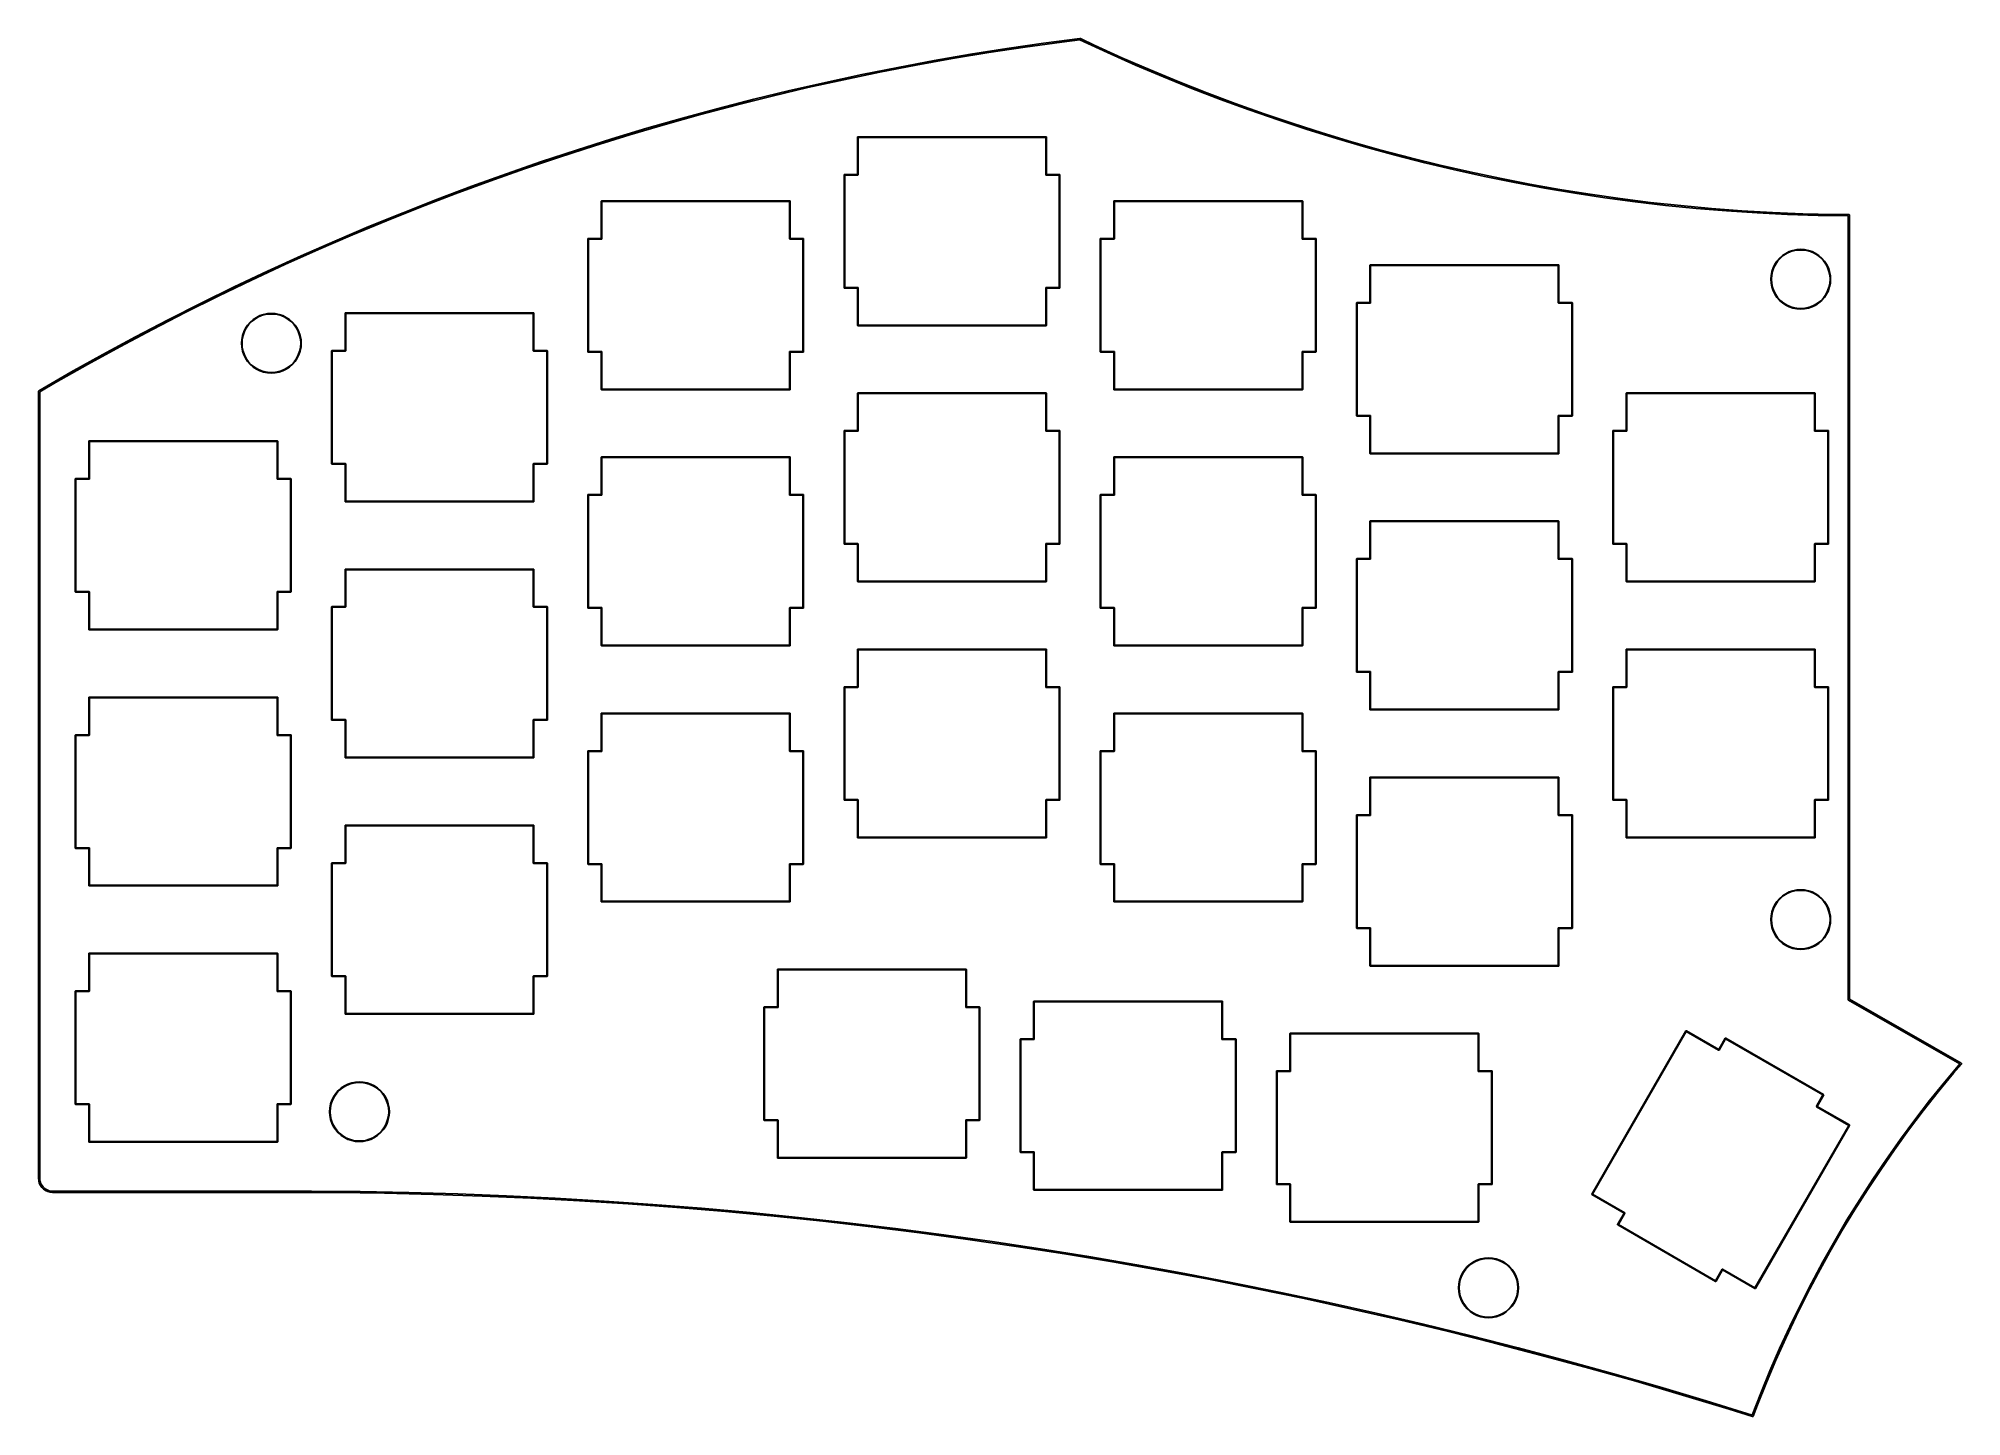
# Model space of a CAD drawing. Extents: x 54 to 197, y -144 to -42.
import ezdxf

# ---------------------------------------------------------------- set-up
doc = ezdxf.new("R2010")
doc.units = 0
doc.layers.add('BLACK', color=7, linetype='CONTINUOUS')

msp = doc.modelspace()

# ---------------------------------------------------------------- linework, layer by layer
at = {"layer": 'BLACK', "linetype": 'CONTINUOUS'}
for p, q in [((120.711984, -43.268874), (123.414847, -42.80229)), ((124.783533, -42.676897), (122.07885, -43.124996)), ((123.414847, -42.80229), (126.123768, -42.372275)), ((127.494024, -42.265391), (124.783533, -42.676897)), ((126.123768, -42.372275), (128.838254, -41.978909)), ((130.209829, -41.890552), (127.494024, -42.265391)), ((128.838254, -41.978909), (131.557807, -41.622262)), ((131.555902, -41.723268), (130.209829, -41.890552)), ((133.60456, -42.675382), (131.555902, -41.723268)), ((131.557807, -41.622262), (131.557807, -41.622257)), ((131.557807, -41.622257), (131.571547, -41.624906)), ((131.571547, -41.624906), (131.585426, -41.626711)), ((131.585426, -41.626711), (131.585422, -41.626719)), ((131.585422, -41.626719), (132.61166, -42.114188)), ((132.61166, -42.114188), (134.680218, -43.054525)), ((135.682396, -43.598979), (133.60456, -42.675382)), ((112.644677, -44.887158), (115.326407, -44.311403)), ((116.688886, -44.130637), (114.004589, -44.687995)), ((115.326407, -44.311403), (118.015673, -43.771942)), ((119.38047, -43.609605), (116.688886, -44.130637)), ((118.015673, -43.771942), (120.711984, -43.268874)), ((122.07885, -43.124996), (119.38047, -43.609605)), ((134.680218, -43.054525), (136.764265, -43.960017)), ((137.775438, -44.487576), (135.682396, -43.598979)), ((136.764265, -43.960017), (138.863214, -44.830409)), ((107.305783, -46.147122), (109.970973, -45.499101)), ((111.328069, -45.281579), (108.659815, -45.911279)), ((109.970973, -45.499101), (112.644677, -44.887158)), ((114.004589, -44.687995), (111.328069, -45.281579)), ((139.883097, -45.340924), (137.775438, -44.487576)), ((138.863214, -44.830409), (140.976473, -45.665455)), ((142.00478, -46.158784), (139.883097, -45.340924)), ((140.976473, -45.665455), (143.103447, -46.46492)), ((102.00289, -47.550914), (104.649593, -46.831101)), ((106.000315, -46.576981), (103.350054, -47.278564)), ((104.649593, -46.831101), (107.305783, -46.147122)), ((108.659815, -45.911279), (106.000315, -46.576981)), ((144.139889, -46.940923), (142.00478, -46.158784)), ((143.103447, -46.46492), (145.243539, -47.228579)), ((146.287822, -47.687123), (144.139889, -46.940923)), ((96.739873, -49.097508), (99.366156, -48.306429)), ((100.709516, -48.015898), (98.079184, -48.788849)), ((99.366156, -48.306429), (102.00289, -47.550914)), ((103.350054, -47.278564), (100.709516, -48.015898)), ((145.243539, -47.228579), (147.396144, -47.956218)), ((148.447975, -48.397172), (146.287822, -47.687123)), ((147.396144, -47.956218), (149.560656, -48.64763)), ((150.619739, -49.070872), (148.447975, -48.397172)), ((91.520576, -50.785775), (94.124521, -49.924007)), ((95.459538, -49.597277), (92.851057, -50.441033)), ((94.124521, -49.924007), (96.739873, -49.097508)), ((98.079184, -48.788849), (95.459538, -49.597277)), ((115.013973, -48.959375), (115.015876, -48.949808)), ((115.013973, -51.734375), (115.013973, -48.959375)), ((115.015876, -48.949808), (115.029406, -48.936278)), ((115.029406, -48.936278), (115.038973, -48.934375)), ((115.038973, -48.934375), (129.038973, -48.934375)), ((115.063973, -48.984375), (115.063973, -51.759375)), ((129.013973, -48.984375), (115.063973, -48.984375)), ((129.013973, -51.759375), (129.013973, -48.984375)), ((129.038973, -48.934375), (129.04854, -48.936278)), ((129.04854, -48.936278), (129.06207, -48.949808)), ((129.06207, -48.949808), (129.063973, -48.959375)), ((129.063973, -48.959375), (129.063973, -51.734375)), ((149.560656, -48.64763), (151.736467, -49.302622)), ((152.802503, -49.708031), (150.619739, -49.070872)), ((151.736467, -49.302622), (153.922963, -49.921009)), ((154.995652, -50.308472), (152.802503, -49.708031)), ((153.922963, -49.921009), (156.119528, -50.502617)), ((90.254216, -51.319963), (87.669491, -52.233908)), ((88.928516, -51.682655), (91.520576, -50.785775)), ((92.851057, -50.441033), (90.254216, -51.319963)), ((157.198568, -50.872024), (154.995652, -50.308472)), ((156.119528, -50.502617), (158.325544, -51.047282)), ((159.410631, -51.398529), (157.198568, -50.872024)), ((158.325544, -51.047282), (160.540389, -51.55485)), ((161.631218, -51.887839), (159.410631, -51.398529)), ((83.781939, -53.581086), (86.348813, -52.614482)), ((87.669491, -52.233908), (85.097352, -53.182699)), ((86.348813, -52.614482), (88.928516, -51.682655)), ((114.013973, -51.759375), (114.015876, -51.749808)), ((114.013973, -60.159375), (114.013973, -51.759375)), ((114.015876, -51.749808), (114.029406, -51.736278)), ((114.029406, -51.736278), (114.038973, -51.734375)), ((114.038973, -51.734375), (115.013973, -51.734375)), ((115.038973, -51.784375), (114.063973, -51.784375)), ((114.063973, -51.784375), (114.063973, -60.134375)), ((115.04854, -51.782472), (115.038973, -51.784375)), ((115.06207, -51.768942), (115.04854, -51.782472)), ((115.063973, -51.759375), (115.06207, -51.768942)), ((129.015876, -51.768942), (129.013973, -51.759375)), ((129.029406, -51.782472), (129.015876, -51.768942)), ((129.038973, -51.784375), (129.029406, -51.782472)), ((130.013973, -51.784375), (129.038973, -51.784375)), ((129.063973, -51.734375), (130.038973, -51.734375)), ((130.013973, -60.134375), (130.013973, -51.784375)), ((130.038973, -51.734375), (130.04854, -51.736278)), ((130.04854, -51.736278), (130.06207, -51.749808)), ((130.06207, -51.749808), (130.063973, -51.759375)), ((130.063973, -51.759375), (130.063973, -60.159375)), ((160.540389, -51.55485), (162.76344, -52.025179)), ((163.859704, -52.339816), (161.631218, -51.887839)), ((162.76344, -52.025179), (164.994071, -52.458136)), ((166.09546, -52.754332), (163.859704, -52.339816)), ((164.994071, -52.458136), (167.231654, -52.8536)), ((168.337858, -53.131271), (166.09546, -52.754332)), ((167.231654, -52.8536), (169.475557, -53.211458)), ((82.538271, -54.166164), (79.992714, -55.184123)), ((81.228361, -54.582291), (83.781939, -53.581086)), ((85.097352, -53.182699), (82.538271, -54.166164)), ((95.963973, -53.721875), (95.965876, -53.712308)), ((95.963973, -56.496875), (95.963973, -53.721875)), ((95.965876, -53.712308), (95.979406, -53.698778)), ((95.979406, -53.698778), (95.988973, -53.696875)), ((95.988973, -53.696875), (109.988973, -53.696875)), ((96.013973, -53.746875), (96.013973, -56.521875)), ((109.963973, -53.746875), (96.013973, -53.746875)), ((109.963973, -56.521875), (109.963973, -53.746875)), ((109.988973, -53.696875), (109.99854, -53.698778)), ((109.99854, -53.698778), (110.01207, -53.712308)), ((110.01207, -53.712308), (110.013973, -53.721875)), ((110.013973, -53.721875), (110.013973, -56.496875)), ((134.063973, -53.721875), (134.065876, -53.712308)), ((134.063973, -56.496875), (134.063973, -53.721875)), ((134.065876, -53.712308), (134.079406, -53.698778)), ((134.079406, -53.698778), (134.088973, -53.696875)), ((134.088973, -53.696875), (148.088973, -53.696875)), ((134.113973, -53.746875), (134.113973, -56.521875)), ((148.063973, -53.746875), (134.113973, -53.746875)), ((148.063973, -56.521875), (148.063973, -53.746875)), ((148.088973, -53.696875), (148.09854, -53.698778)), ((148.09854, -53.698778), (148.11207, -53.712308)), ((148.11207, -53.712308), (148.113973, -53.721875)), ((148.113973, -53.721875), (148.113973, -56.496875)), ((170.586266, -53.470527), (168.337858, -53.131271)), ((169.475557, -53.211458), (171.72515, -53.531611)), ((172.84005, -53.772004), (170.586266, -53.470527)), ((171.72515, -53.531611), (173.979799, -53.813967)), ((175.098576, -54.035617), (172.84005, -53.772004)), ((173.979799, -53.813967), (176.238869, -54.058448)), ((177.361207, -54.261292), (175.098576, -54.035617)), ((176.238869, -54.058448), (178.501723, -54.264984)), ((179.627307, -54.448966), (177.361207, -54.261292)), ((178.501723, -54.264984), (180.767724, -54.433518)), ((76.162962, -56.687767), (78.688548, -55.617915)), ((79.992714, -55.184123), (77.461147, -56.23639)), ((78.688548, -55.617915), (81.228361, -54.582291)), ((181.896238, -54.598585), (179.627307, -54.448966)), ((180.767724, -54.433518), (183.036235, -54.564002)), ((184.167359, -54.710107), (181.896238, -54.598585)), ((183.036235, -54.564002), (185.306615, -54.656399)), ((186.440033, -54.783502), (184.167359, -54.710107)), ((185.306615, -54.656399), (187.578227, -54.710683)), ((188.663973, -54.817978), (186.440033, -54.783502)), ((187.578227, -54.710683), (188.714329, -54.718751)), ((188.663973, -113.109375), (188.663973, -54.817978)), ((188.714329, -54.718751), (188.725762, -54.722556)), ((188.725762, -54.722556), (188.733107, -54.722556)), ((188.733107, -54.722556), (188.73677, -54.726219)), ((188.73677, -54.726219), (188.743649, -54.728509)), ((188.743649, -54.728509), (188.755201, -54.74465)), ((188.755201, -54.74465), (188.760167, -54.749616)), ((188.760167, -54.749616), (188.76071, -54.752347)), ((188.76071, -54.752347), (188.761634, -54.753638)), ((188.761634, -54.753638), (188.761611, -54.756875)), ((188.761611, -54.756875), (188.763973, -54.76875)), ((188.763973, -54.76875), (188.763973, -113.080359)), ((73.652064, -57.791653), (76.162962, -56.687767)), ((77.461147, -56.23639), (74.944031, -57.322773)), ((94.963973, -56.521875), (94.965876, -56.512308)), ((94.963973, -64.921875), (94.963973, -56.521875)), ((94.965876, -56.512308), (94.979406, -56.498778)), ((94.979406, -56.498778), (94.988973, -56.496875)), ((94.988973, -56.496875), (95.963973, -56.496875)), ((95.988973, -56.546875), (95.013973, -56.546875)), ((95.013973, -56.546875), (95.013973, -64.896875)), ((95.99854, -56.544972), (95.988973, -56.546875)), ((96.01207, -56.531442), (95.99854, -56.544972)), ((96.013973, -56.521875), (96.01207, -56.531442)), ((109.965876, -56.531442), (109.963973, -56.521875)), ((109.979406, -56.544972), (109.965876, -56.531442)), ((109.988973, -56.546875), (109.979406, -56.544972)), ((110.963973, -56.546875), (109.988973, -56.546875)), ((110.013973, -56.496875), (110.988973, -56.496875)), ((110.963973, -64.896875), (110.963973, -56.546875)), ((110.988973, -56.496875), (110.99854, -56.498778)), ((110.99854, -56.498778), (111.01207, -56.512308)), ((111.01207, -56.512308), (111.013973, -56.521875)), ((111.013973, -56.521875), (111.013973, -64.921875)), ((133.063973, -56.521875), (133.065876, -56.512308)), ((133.063973, -64.921875), (133.063973, -56.521875)), ((133.065876, -56.512308), (133.079406, -56.498778)), ((133.079406, -56.498778), (133.088973, -56.496875)), ((133.088973, -56.496875), (134.063973, -56.496875)), ((134.088973, -56.546875), (133.113973, -56.546875)), ((133.113973, -56.546875), (133.113973, -64.896875)), ((134.09854, -56.544972), (134.088973, -56.546875)), ((134.11207, -56.531442), (134.09854, -56.544972)), ((134.113973, -56.521875), (134.11207, -56.531442)), ((148.065876, -56.531442), (148.063973, -56.521875)), ((148.079406, -56.544972), (148.065876, -56.531442)), ((148.088973, -56.546875), (148.079406, -56.544972)), ((149.063973, -56.546875), (148.088973, -56.546875)), ((148.113973, -56.496875), (149.088973, -56.496875)), ((149.063973, -64.896875), (149.063973, -56.546875)), ((149.088973, -56.496875), (149.09854, -56.498778)), ((149.09854, -56.498778), (149.11207, -56.512308)), ((149.11207, -56.512308), (149.113973, -56.521875)), ((149.113973, -56.521875), (149.113973, -64.921875)), ((72.441826, -58.443074), (69.95499, -59.597087)), ((71.156314, -58.92937), (73.652064, -57.791653)), ((74.944031, -57.322773), (72.441826, -58.443074)), ((153.113973, -58.484375), (153.115876, -58.474808)), ((153.113973, -61.259375), (153.113973, -58.484375)), ((153.115876, -58.474808), (153.129406, -58.461278)), ((153.129406, -58.461278), (153.138973, -58.459375)), ((153.138973, -58.459375), (167.138973, -58.459375)), ((153.163973, -58.509375), (153.163973, -61.284375)), ((167.113973, -58.509375), (153.163973, -58.509375)), ((167.113973, -61.284375), (167.113973, -58.509375)), ((167.138973, -58.459375), (167.14854, -58.461278)), ((167.14854, -58.461278), (167.16207, -58.474808)), ((167.16207, -58.474808), (167.163973, -58.484375)), ((167.163973, -58.484375), (167.163973, -61.259375)), ((183.086466, -58.679779), (183.215191, -58.41875)), ((183.279394, -58.398514), (183.142502, -58.662703)), ((183.215191, -58.41875), (183.376887, -58.176756)), ((183.450984, -58.155427), (183.279394, -58.398514)), ((183.376887, -58.176756), (183.568785, -57.957937)), ((183.654076, -57.937968), (183.450984, -58.155427)), ((183.568785, -57.957937), (183.787604, -57.766039)), ((183.884888, -57.750189), (183.654076, -57.937968)), ((183.787604, -57.766039), (184.029598, -57.604343)), ((184.139118, -57.595587), (183.884888, -57.750189)), ((184.029598, -57.604343), (184.290627, -57.475618)), ((184.412033, -57.477044), (184.139118, -57.595587)), ((184.290627, -57.475618), (184.566226, -57.382065)), ((184.698547, -57.396766), (184.412033, -57.477044)), ((184.566226, -57.382065), (184.851677, -57.325285)), ((184.993324, -57.35625), (184.698547, -57.396766)), ((184.851677, -57.325285), (185.142098, -57.30625)), ((185.290872, -57.35625), (184.993324, -57.35625)), ((185.142098, -57.30625), (185.432519, -57.325285)), ((185.585649, -57.396766), (185.290872, -57.35625)), ((185.432519, -57.325285), (185.71797, -57.382065)), ((185.872163, -57.477044), (185.585649, -57.396766)), ((185.71797, -57.382065), (185.993569, -57.475618)), ((186.145078, -57.595587), (185.872163, -57.477044)), ((185.993569, -57.475618), (186.254598, -57.604343)), ((186.399308, -57.750189), (186.145078, -57.595587)), ((186.254598, -57.604343), (186.496592, -57.766039)), ((186.63012, -57.937968), (186.399308, -57.750189)), ((186.496592, -57.766039), (186.715411, -57.957937)), ((186.833212, -58.155427), (186.63012, -57.937968)), ((186.715411, -57.957937), (186.907309, -58.176756)), ((187.004802, -58.398514), (186.833212, -58.155427)), ((186.907309, -58.176756), (187.069005, -58.41875)), ((187.141694, -58.662703), (187.004802, -58.398514)), ((187.069005, -58.41875), (187.19773, -58.679779)), ((69.95499, -59.597087), (67.483977, -60.784603)), ((68.676168, -60.100712), (71.156314, -58.92937)), ((182.917098, -59.53125), (182.936133, -59.240829)), ((182.936133, -59.821671), (182.917098, -59.53125)), ((182.936133, -59.240829), (182.992913, -58.955378)), ((182.992913, -60.107122), (182.936133, -59.821671)), ((182.982321, -59.234396), (182.962016, -59.53125)), ((182.962016, -59.53125), (182.982321, -59.828104)), ((183.042859, -58.943071), (182.982321, -59.234396)), ((182.982321, -59.828104), (183.042859, -60.119429)), ((182.992913, -58.955378), (183.086466, -58.679779)), ((183.142502, -58.662703), (183.042859, -58.943071)), ((187.241337, -58.943071), (187.141694, -58.662703)), ((187.19773, -58.679779), (187.291283, -58.955378)), ((187.301875, -59.234396), (187.241337, -58.943071)), ((187.241337, -60.119429), (187.301875, -59.828104)), ((187.291283, -58.955378), (187.348063, -59.240829)), ((187.348063, -59.821671), (187.291283, -60.107122)), ((187.32218, -59.53125), (187.301875, -59.234396)), ((187.301875, -59.828104), (187.32218, -59.53125)), ((187.348063, -59.240829), (187.367098, -59.53125)), ((187.367098, -59.53125), (187.348063, -59.821671)), ((63.764493, -62.543406), (66.212077, -61.305464)), ((67.483977, -60.784603), (65.029238, -62.005404)), ((66.212077, -61.305464), (68.676168, -60.100712)), ((114.015876, -60.168942), (114.013973, -60.159375)), ((114.029406, -60.182472), (114.015876, -60.168942)), ((114.038973, -60.184375), (114.029406, -60.182472)), ((115.013973, -60.184375), (114.038973, -60.184375)), ((114.063973, -60.134375), (115.038973, -60.134375)), ((115.013973, -62.959375), (115.013973, -60.184375)), ((115.038973, -60.134375), (115.04854, -60.136278)), ((115.04854, -60.136278), (115.06207, -60.149808)), ((115.06207, -60.149808), (115.063973, -60.159375)), ((115.063973, -60.159375), (115.063973, -62.934375)), ((129.013973, -60.159375), (129.015876, -60.149808)), ((129.013973, -62.934375), (129.013973, -60.159375)), ((129.015876, -60.149808), (129.029406, -60.136278)), ((129.029406, -60.136278), (129.038973, -60.134375)), ((129.038973, -60.134375), (130.013973, -60.134375)), ((130.038973, -60.184375), (129.063973, -60.184375)), ((129.063973, -60.184375), (129.063973, -62.959375)), ((130.04854, -60.182472), (130.038973, -60.184375)), ((130.06207, -60.168942), (130.04854, -60.182472)), ((130.063973, -60.159375), (130.06207, -60.168942)), ((152.113973, -61.284375), (152.115876, -61.274808)), ((152.113973, -69.684375), (152.113973, -61.284375)), ((152.115876, -61.274808), (152.129406, -61.261278)), ((152.129406, -61.261278), (152.138973, -61.259375)), ((152.138973, -61.259375), (153.113973, -61.259375)), ((153.138973, -61.309375), (152.163973, -61.309375)), ((152.163973, -61.309375), (152.163973, -69.659375)), ((153.14854, -61.307472), (153.138973, -61.309375)), ((153.16207, -61.293942), (153.14854, -61.307472)), ((153.163973, -61.284375), (153.16207, -61.293942)), ((167.115876, -61.293942), (167.113973, -61.284375)), ((167.129406, -61.307472), (167.115876, -61.293942)), ((167.138973, -61.309375), (167.129406, -61.307472)), ((168.113973, -61.309375), (167.138973, -61.309375)), ((167.163973, -61.259375), (168.138973, -61.259375)), ((168.113973, -69.659375), (168.113973, -61.309375)), ((168.138973, -61.259375), (168.14854, -61.261278)), ((168.14854, -61.261278), (168.16207, -61.274808)), ((168.16207, -61.274808), (168.163973, -61.284375)), ((168.163973, -61.284375), (168.163973, -69.684375)), ((183.086466, -60.382721), (182.992913, -60.107122)), ((183.042859, -60.119429), (183.142502, -60.399797)), ((183.215191, -60.64375), (183.086466, -60.382721)), ((183.142502, -60.399797), (183.279394, -60.663986)), ((183.376887, -60.885744), (183.215191, -60.64375)), ((183.279394, -60.663986), (183.450984, -60.907073)), ((183.568785, -61.104563), (183.376887, -60.885744)), ((183.450984, -60.907073), (183.654076, -61.124532)), ((183.787604, -61.296461), (183.568785, -61.104563)), ((183.654076, -61.124532), (183.884888, -61.312311)), ((184.029598, -61.458157), (183.787604, -61.296461)), ((183.884888, -61.312311), (184.139118, -61.466913)), ((184.290627, -61.586882), (184.029598, -61.458157)), ((184.139118, -61.466913), (184.412033, -61.585456)), ((185.872163, -61.585456), (186.145078, -61.466913)), ((186.254598, -61.458157), (185.993569, -61.586882)), ((186.145078, -61.466913), (186.399308, -61.312311)), ((186.496592, -61.296461), (186.254598, -61.458157)), ((186.399308, -61.312311), (186.63012, -61.124532)), ((186.715411, -61.104563), (186.496592, -61.296461)), ((186.63012, -61.124532), (186.833212, -60.907073)), ((186.907309, -60.885744), (186.715411, -61.104563)), ((186.833212, -60.907073), (187.004802, -60.663986)), ((187.069005, -60.64375), (186.907309, -60.885744)), ((187.004802, -60.663986), (187.141694, -60.399797)), ((187.19773, -60.382721), (187.069005, -60.64375)), ((187.141694, -60.399797), (187.241337, -60.119429)), ((187.291283, -60.107122), (187.19773, -60.382721)), ((61.333862, -63.814311), (63.764493, -62.543406)), ((65.029238, -62.005404), (62.59122, -63.259267)), ((69.672289, -62.939256), (69.864187, -62.720437)), ((69.949478, -62.700468), (69.746386, -62.917927)), ((69.864187, -62.720437), (70.083006, -62.528539)), ((70.18029, -62.512689), (69.949478, -62.700468)), ((70.083006, -62.528539), (70.325, -62.366843)), ((70.43452, -62.358087), (70.18029, -62.512689)), ((70.325, -62.366843), (70.586029, -62.238118)), ((70.707435, -62.239544), (70.43452, -62.358087)), ((70.586029, -62.238118), (70.861628, -62.144565)), ((70.993949, -62.159266), (70.707435, -62.239544)), ((70.861628, -62.144565), (71.147079, -62.087785)), ((71.288726, -62.11875), (70.993949, -62.159266)), ((71.147079, -62.087785), (71.4375, -62.06875)), ((71.586274, -62.11875), (71.288726, -62.11875)), ((71.4375, -62.06875), (71.727921, -62.087785)), ((71.881051, -62.159266), (71.586274, -62.11875)), ((71.727921, -62.087785), (72.013372, -62.144565)), ((72.167565, -62.239544), (71.881051, -62.159266)), ((72.013372, -62.144565), (72.288971, -62.238118)), ((72.44048, -62.358087), (72.167565, -62.239544)), ((72.288971, -62.238118), (72.55, -62.366843)), ((72.69471, -62.512689), (72.44048, -62.358087)), ((72.55, -62.366843), (72.791994, -62.528539)), ((72.925522, -62.700468), (72.69471, -62.512689)), ((72.791994, -62.528539), (73.010813, -62.720437)), ((73.128614, -62.917927), (72.925522, -62.700468)), ((73.010813, -62.720437), (73.202711, -62.939256)), ((76.913973, -62.05625), (76.915876, -62.046683)), ((76.913973, -64.83125), (76.913973, -62.05625)), ((76.915876, -62.046683), (76.929406, -62.033153)), ((76.929406, -62.033153), (76.938973, -62.03125)), ((76.938973, -62.03125), (90.938973, -62.03125)), ((76.963973, -62.08125), (76.963973, -64.85625)), ((90.913973, -62.08125), (76.963973, -62.08125)), ((90.913973, -64.85625), (90.913973, -62.08125)), ((90.938973, -62.03125), (90.94854, -62.033153)), ((90.94854, -62.033153), (90.96207, -62.046683)), ((90.96207, -62.046683), (90.963973, -62.05625)), ((90.963973, -62.05625), (90.963973, -64.83125)), ((184.566226, -61.680435), (184.290627, -61.586882)), ((184.412033, -61.585456), (184.698547, -61.665734)), ((184.851677, -61.737215), (184.566226, -61.680435)), ((184.698547, -61.665734), (184.993324, -61.70625)), ((185.142098, -61.75625), (184.851677, -61.737215)), ((184.993324, -61.70625), (185.290872, -61.70625)), ((185.432519, -61.737215), (185.142098, -61.75625)), ((185.290872, -61.70625), (185.585649, -61.665734)), ((185.71797, -61.680435), (185.432519, -61.737215)), ((185.585649, -61.665734), (185.872163, -61.585456)), ((185.993569, -61.586882), (185.71797, -61.680435)), ((58.920628, -65.117949), (61.333862, -63.814311)), ((62.59122, -63.259267), (60.170371, -64.545963)), ((69.2125, -64.29375), (69.231535, -64.003329)), ((69.231535, -64.584171), (69.2125, -64.29375)), ((69.231535, -64.003329), (69.288315, -63.717878)), ((69.277723, -63.996896), (69.257418, -64.29375)), ((69.257418, -64.29375), (69.277723, -64.590604)), ((69.338261, -63.705571), (69.277723, -63.996896)), ((69.288315, -63.717878), (69.381868, -63.442279)), ((69.437904, -63.425203), (69.338261, -63.705571)), ((69.381868, -63.442279), (69.510593, -63.18125)), ((69.574796, -63.161014), (69.437904, -63.425203)), ((69.510593, -63.18125), (69.672289, -62.939256)), ((69.746386, -62.917927), (69.574796, -63.161014)), ((73.300204, -63.161014), (73.128614, -62.917927)), ((73.202711, -62.939256), (73.364407, -63.18125)), ((73.437096, -63.425203), (73.300204, -63.161014)), ((73.364407, -63.18125), (73.493132, -63.442279)), ((73.536739, -63.705571), (73.437096, -63.425203)), ((73.493132, -63.442279), (73.586685, -63.717878)), ((73.597277, -63.996896), (73.536739, -63.705571)), ((73.586685, -63.717878), (73.643465, -64.003329)), ((73.617582, -64.29375), (73.597277, -63.996896)), ((73.597277, -64.590604), (73.617582, -64.29375)), ((73.643465, -64.003329), (73.6625, -64.29375)), ((73.6625, -64.29375), (73.643465, -64.584171)), ((115.015876, -62.968942), (115.013973, -62.959375)), ((115.029406, -62.982472), (115.015876, -62.968942)), ((115.038973, -62.984375), (115.029406, -62.982472)), ((129.038973, -62.984375), (115.038973, -62.984375)), ((115.063973, -62.934375), (129.013973, -62.934375)), ((129.04854, -62.982472), (129.038973, -62.984375)), ((129.06207, -62.968942), (129.04854, -62.982472)), ((129.063973, -62.959375), (129.06207, -62.968942)), ((56.525232, -66.454081), (58.920628, -65.117949)), ((60.170371, -64.545963), (57.767131, -65.865258)), ((69.288315, -64.869622), (69.231535, -64.584171)), ((69.277723, -64.590604), (69.338261, -64.881929)), ((69.381868, -65.145221), (69.288315, -64.869622)), ((69.338261, -64.881929), (69.437904, -65.162297)), ((69.510593, -65.40625), (69.381868, -65.145221)), ((69.437904, -65.162297), (69.574796, -65.426486)), ((69.672289, -65.648244), (69.510593, -65.40625)), ((69.574796, -65.426486), (69.746386, -65.669573)), ((69.864187, -65.867063), (69.672289, -65.648244)), ((69.746386, -65.669573), (69.949478, -65.887032)), ((72.925522, -65.887032), (73.128614, -65.669573)), ((73.202711, -65.648244), (73.010813, -65.867063)), ((73.128614, -65.669573), (73.300204, -65.426486)), ((73.364407, -65.40625), (73.202711, -65.648244)), ((73.300204, -65.426486), (73.437096, -65.162297)), ((73.493132, -65.145221), (73.364407, -65.40625)), ((73.437096, -65.162297), (73.536739, -64.881929)), ((73.586685, -64.869622), (73.493132, -65.145221)), ((73.536739, -64.881929), (73.597277, -64.590604)), ((73.643465, -64.584171), (73.586685, -64.869622)), ((75.913973, -64.85625), (75.915876, -64.846683)), ((75.913973, -73.25625), (75.913973, -64.85625)), ((75.915876, -64.846683), (75.929406, -64.833153)), ((75.929406, -64.833153), (75.938973, -64.83125)), ((75.938973, -64.83125), (76.913973, -64.83125)), ((76.938973, -64.88125), (75.963973, -64.88125)), ((75.963973, -64.88125), (75.963973, -73.23125)), ((76.94854, -64.879347), (76.938973, -64.88125)), ((76.96207, -64.865817), (76.94854, -64.879347)), ((76.963973, -64.85625), (76.96207, -64.865817)), ((90.915876, -64.865817), (90.913973, -64.85625)), ((90.929406, -64.879347), (90.915876, -64.865817)), ((90.938973, -64.88125), (90.929406, -64.879347)), ((91.913973, -64.88125), (90.938973, -64.88125)), ((90.963973, -64.83125), (91.938973, -64.83125)), ((91.913973, -73.23125), (91.913973, -64.88125)), ((91.938973, -64.83125), (91.94854, -64.833153)), ((91.94854, -64.833153), (91.96207, -64.846683)), ((91.96207, -64.846683), (91.963973, -64.85625)), ((91.963973, -64.85625), (91.963973, -73.25625)), ((94.965876, -64.931442), (94.963973, -64.921875)), ((94.979406, -64.944972), (94.965876, -64.931442)), ((94.988973, -64.946875), (94.979406, -64.944972)), ((95.963973, -64.946875), (94.988973, -64.946875)), ((95.013973, -64.896875), (95.988973, -64.896875)), ((95.963973, -67.721875), (95.963973, -64.946875)), ((95.988973, -64.896875), (95.99854, -64.898778)), ((95.99854, -64.898778), (96.01207, -64.912308)), ((96.01207, -64.912308), (96.013973, -64.921875)), ((96.013973, -64.921875), (96.013973, -67.696875)), ((109.963973, -64.921875), (109.965876, -64.912308)), ((109.963973, -67.696875), (109.963973, -64.921875)), ((109.965876, -64.912308), (109.979406, -64.898778)), ((109.979406, -64.898778), (109.988973, -64.896875)), ((109.988973, -64.896875), (110.963973, -64.896875)), ((110.988973, -64.946875), (110.013973, -64.946875)), ((110.013973, -64.946875), (110.013973, -67.721875)), ((110.99854, -64.944972), (110.988973, -64.946875)), ((111.01207, -64.931442), (110.99854, -64.944972)), ((111.013973, -64.921875), (111.01207, -64.931442)), ((133.065876, -64.931442), (133.063973, -64.921875)), ((133.079406, -64.944972), (133.065876, -64.931442)), ((133.088973, -64.946875), (133.079406, -64.944972)), ((134.063973, -64.946875), (133.088973, -64.946875)), ((133.113973, -64.896875), (134.088973, -64.896875)), ((134.063973, -67.721875), (134.063973, -64.946875)), ((134.088973, -64.896875), (134.09854, -64.898778)), ((134.09854, -64.898778), (134.11207, -64.912308)), ((134.11207, -64.912308), (134.113973, -64.921875)), ((134.113973, -64.921875), (134.113973, -67.696875)), ((148.063973, -64.921875), (148.065876, -64.912308)), ((148.063973, -67.696875), (148.063973, -64.921875)), ((148.065876, -64.912308), (148.079406, -64.898778)), ((148.079406, -64.898778), (148.088973, -64.896875)), ((148.088973, -64.896875), (149.063973, -64.896875)), ((149.088973, -64.946875), (148.113973, -64.946875)), ((148.113973, -64.946875), (148.113973, -67.721875)), ((149.09854, -64.944972), (149.088973, -64.946875)), ((149.11207, -64.931442), (149.09854, -64.944972)), ((149.113973, -64.921875), (149.11207, -64.931442)), ((54.148112, -67.822462), (56.525232, -66.454081)), ((57.767131, -65.865258), (55.38194, -67.216909)), ((70.083006, -66.058961), (69.864187, -65.867063)), ((69.949478, -65.887032), (70.18029, -66.074811)), ((70.325, -66.220657), (70.083006, -66.058961)), ((70.18029, -66.074811), (70.43452, -66.229413)), ((70.586029, -66.349382), (70.325, -66.220657)), ((70.43452, -66.229413), (70.707435, -66.347956)), ((70.861628, -66.442935), (70.586029, -66.349382)), ((70.707435, -66.347956), (70.993949, -66.428234)), ((71.147079, -66.499715), (70.861628, -66.442935)), ((70.993949, -66.428234), (71.288726, -66.46875)), ((71.4375, -66.51875), (71.147079, -66.499715)), ((71.288726, -66.46875), (71.586274, -66.46875)), ((71.727921, -66.499715), (71.4375, -66.51875)), ((71.586274, -66.46875), (71.881051, -66.428234)), ((72.013372, -66.442935), (71.727921, -66.499715)), ((71.881051, -66.428234), (72.167565, -66.347956)), ((72.288971, -66.349382), (72.013372, -66.442935)), ((72.167565, -66.347956), (72.44048, -66.229413)), ((72.55, -66.220657), (72.288971, -66.349382)), ((72.44048, -66.229413), (72.69471, -66.074811)), ((72.791994, -66.058961), (72.55, -66.220657)), ((72.69471, -66.074811), (72.925522, -65.887032)), ((73.010813, -65.867063), (72.791994, -66.058961)), ((54.123348, -67.865625), (54.127154, -67.846491)), ((54.123348, -126.396874), (54.123348, -67.865625)), ((54.127154, -67.846491), (54.127499, -67.846145)), ((54.127499, -67.846145), (54.12756, -67.845539)), ((54.12756, -67.845539), (54.148111, -67.822461)), ((54.148111, -67.822461), (54.148112, -67.822462)), ((55.38194, -67.216909), (54.223348, -67.89431)), ((54.223348, -67.89431), (54.223348, -126.396875)), ((95.965876, -67.731442), (95.963973, -67.721875)), ((95.979406, -67.744972), (95.965876, -67.731442)), ((95.988973, -67.746875), (95.979406, -67.744972)), ((109.988973, -67.746875), (95.988973, -67.746875)), ((96.013973, -67.696875), (109.963973, -67.696875)), ((109.99854, -67.744972), (109.988973, -67.746875)), ((110.01207, -67.731442), (109.99854, -67.744972)), ((110.013973, -67.721875), (110.01207, -67.731442)), ((115.013973, -68.009375), (115.015876, -67.999808)), ((115.013973, -70.784375), (115.013973, -68.009375)), ((115.015876, -67.999808), (115.029406, -67.986278)), ((115.029406, -67.986278), (115.038973, -67.984375)), ((115.038973, -67.984375), (129.038973, -67.984375)), ((115.063973, -68.034375), (115.063973, -70.809375)), ((129.013973, -68.034375), (115.063973, -68.034375)), ((129.013973, -70.809375), (129.013973, -68.034375)), ((129.038973, -67.984375), (129.04854, -67.986278)), ((129.04854, -67.986278), (129.06207, -67.999808)), ((129.06207, -67.999808), (129.063973, -68.009375)), ((129.063973, -68.009375), (129.063973, -70.784375)), ((134.065876, -67.731442), (134.063973, -67.721875)), ((134.079406, -67.744972), (134.065876, -67.731442)), ((134.088973, -67.746875), (134.079406, -67.744972)), ((148.088973, -67.746875), (134.088973, -67.746875)), ((134.113973, -67.696875), (148.063973, -67.696875)), ((148.09854, -67.744972), (148.088973, -67.746875)), ((148.11207, -67.731442), (148.09854, -67.744972)), ((148.113973, -67.721875), (148.11207, -67.731442)), ((172.163973, -68.009375), (172.165876, -67.999808)), ((172.163973, -70.784375), (172.163973, -68.009375)), ((172.165876, -67.999808), (172.179406, -67.986278)), ((172.179406, -67.986278), (172.188973, -67.984375)), ((172.188973, -67.984375), (186.188973, -67.984375)), ((172.213973, -68.034375), (172.213973, -70.809375)), ((186.163973, -68.034375), (172.213973, -68.034375)), ((186.163973, -70.809375), (186.163973, -68.034375)), ((186.188973, -67.984375), (186.19854, -67.986278)), ((186.19854, -67.986278), (186.21207, -67.999808)), ((186.21207, -67.999808), (186.213973, -68.009375)), ((186.213973, -68.009375), (186.213973, -70.784375)), ((152.115876, -69.693942), (152.113973, -69.684375)), ((152.129406, -69.707472), (152.115876, -69.693942)), ((152.138973, -69.709375), (152.129406, -69.707472)), ((153.113973, -69.709375), (152.138973, -69.709375)), ((152.163973, -69.659375), (153.138973, -69.659375)), ((153.113973, -72.484375), (153.113973, -69.709375)), ((153.138973, -69.659375), (153.14854, -69.661278)), ((153.14854, -69.661278), (153.16207, -69.674808)), ((153.16207, -69.674808), (153.163973, -69.684375)), ((153.163973, -69.684375), (153.163973, -72.459375)), ((167.113973, -69.684375), (167.115876, -69.674808)), ((167.113973, -72.459375), (167.113973, -69.684375)), ((167.115876, -69.674808), (167.129406, -69.661278)), ((167.129406, -69.661278), (167.138973, -69.659375)), ((167.138973, -69.659375), (168.113973, -69.659375)), ((168.138973, -69.709375), (167.163973, -69.709375)), ((167.163973, -69.709375), (167.163973, -72.484375)), ((168.14854, -69.707472), (168.138973, -69.709375)), ((168.16207, -69.693942), (168.14854, -69.707472)), ((168.163973, -69.684375), (168.16207, -69.693942)), ((114.013973, -70.809375), (114.015876, -70.799808)), ((114.013973, -79.209375), (114.013973, -70.809375)), ((114.015876, -70.799808), (114.029406, -70.786278)), ((114.029406, -70.786278), (114.038973, -70.784375)), ((114.038973, -70.784375), (115.013973, -70.784375)), ((115.038973, -70.834375), (114.063973, -70.834375)), ((114.063973, -70.834375), (114.063973, -79.184375)), ((115.04854, -70.832472), (115.038973, -70.834375)), ((115.06207, -70.818942), (115.04854, -70.832472)), ((115.063973, -70.809375), (115.06207, -70.818942)), ((129.015876, -70.818942), (129.013973, -70.809375)), ((129.029406, -70.832472), (129.015876, -70.818942)), ((129.038973, -70.834375), (129.029406, -70.832472)), ((130.013973, -70.834375), (129.038973, -70.834375)), ((129.063973, -70.784375), (130.038973, -70.784375)), ((130.013973, -79.184375), (130.013973, -70.834375)), ((130.038973, -70.784375), (130.04854, -70.786278)), ((130.04854, -70.786278), (130.06207, -70.799808)), ((130.06207, -70.799808), (130.063973, -70.809375)), ((130.063973, -70.809375), (130.063973, -79.209375)), ((171.163973, -70.809375), (171.165876, -70.799808)), ((171.163973, -79.209375), (171.163973, -70.809375)), ((171.165876, -70.799808), (171.179406, -70.786278)), ((171.179406, -70.786278), (171.188973, -70.784375)), ((171.188973, -70.784375), (172.163973, -70.784375)), ((172.188973, -70.834375), (171.213973, -70.834375)), ((171.213973, -70.834375), (171.213973, -79.184375)), ((172.19854, -70.832472), (172.188973, -70.834375)), ((172.21207, -70.818942), (172.19854, -70.832472)), ((172.213973, -70.809375), (172.21207, -70.818942)), ((186.165876, -70.818942), (186.163973, -70.809375)), ((186.179406, -70.832472), (186.165876, -70.818942)), ((186.188973, -70.834375), (186.179406, -70.832472)), ((187.163973, -70.834375), (186.188973, -70.834375)), ((186.213973, -70.784375), (187.188973, -70.784375)), ((187.163973, -79.184375), (187.163973, -70.834375)), ((187.188973, -70.784375), (187.19854, -70.786278)), ((187.19854, -70.786278), (187.21207, -70.799808)), ((187.21207, -70.799808), (187.213973, -70.809375)), ((187.213973, -70.809375), (187.213973, -79.209375)), ((57.863973, -71.58125), (57.865876, -71.571683)), ((57.863973, -74.35625), (57.863973, -71.58125)), ((57.865876, -71.571683), (57.879406, -71.558153)), ((57.879406, -71.558153), (57.888973, -71.55625)), ((57.888973, -71.55625), (71.888973, -71.55625)), ((57.913973, -71.60625), (57.913973, -74.38125)), ((71.863973, -71.60625), (57.913973, -71.60625)), ((71.863973, -74.38125), (71.863973, -71.60625)), ((71.888973, -71.55625), (71.89854, -71.558153)), ((71.89854, -71.558153), (71.91207, -71.571683)), ((71.91207, -71.571683), (71.913973, -71.58125)), ((71.913973, -71.58125), (71.913973, -74.35625)), ((95.963973, -72.771875), (95.965876, -72.762308)), ((95.963973, -75.546875), (95.963973, -72.771875)), ((95.965876, -72.762308), (95.979406, -72.748778)), ((95.979406, -72.748778), (95.988973, -72.746875)), ((95.988973, -72.746875), (109.988973, -72.746875)), ((96.013973, -72.796875), (96.013973, -75.571875)), ((109.963973, -72.796875), (96.013973, -72.796875)), ((109.963973, -75.571875), (109.963973, -72.796875)), ((109.988973, -72.746875), (109.99854, -72.748778)), ((109.99854, -72.748778), (110.01207, -72.762308)), ((110.01207, -72.762308), (110.013973, -72.771875)), ((110.013973, -72.771875), (110.013973, -75.546875)), ((134.063973, -72.771875), (134.065876, -72.762308)), ((134.063973, -75.546875), (134.063973, -72.771875)), ((134.065876, -72.762308), (134.079406, -72.748778)), ((134.079406, -72.748778), (134.088973, -72.746875)), ((134.088973, -72.746875), (148.088973, -72.746875)), ((134.113973, -72.796875), (134.113973, -75.571875)), ((148.063973, -72.796875), (134.113973, -72.796875)), ((148.063973, -75.571875), (148.063973, -72.796875)), ((148.088973, -72.746875), (148.09854, -72.748778)), ((148.09854, -72.748778), (148.11207, -72.762308)), ((148.11207, -72.762308), (148.113973, -72.771875)), ((148.113973, -72.771875), (148.113973, -75.546875)), ((153.115876, -72.493942), (153.113973, -72.484375)), ((153.129406, -72.507472), (153.115876, -72.493942)), ((153.138973, -72.509375), (153.129406, -72.507472)), ((167.138973, -72.509375), (153.138973, -72.509375)), ((153.163973, -72.459375), (167.113973, -72.459375)), ((167.14854, -72.507472), (167.138973, -72.509375)), ((167.16207, -72.493942), (167.14854, -72.507472)), ((167.163973, -72.484375), (167.16207, -72.493942)), ((75.915876, -73.265817), (75.913973, -73.25625)), ((75.929406, -73.279347), (75.915876, -73.265817)), ((75.938973, -73.28125), (75.929406, -73.279347)), ((76.913973, -73.28125), (75.938973, -73.28125)), ((75.963973, -73.23125), (76.938973, -73.23125)), ((76.913973, -76.05625), (76.913973, -73.28125)), ((76.938973, -73.23125), (76.94854, -73.233153)), ((76.94854, -73.233153), (76.96207, -73.246683)), ((76.96207, -73.246683), (76.963973, -73.25625)), ((76.963973, -73.25625), (76.963973, -76.03125)), ((90.913973, -73.25625), (90.915876, -73.246683)), ((90.913973, -76.03125), (90.913973, -73.25625)), ((90.915876, -73.246683), (90.929406, -73.233153)), ((90.929406, -73.233153), (90.938973, -73.23125)), ((90.938973, -73.23125), (91.913973, -73.23125)), ((91.938973, -73.28125), (90.963973, -73.28125)), ((90.963973, -73.28125), (90.963973, -76.05625)), ((91.94854, -73.279347), (91.938973, -73.28125)), ((91.96207, -73.265817), (91.94854, -73.279347)), ((91.963973, -73.25625), (91.96207, -73.265817)), ((56.863973, -74.38125), (56.865876, -74.371683)), ((56.863973, -82.78125), (56.863973, -74.38125)), ((56.865876, -74.371683), (56.879406, -74.358153)), ((56.879406, -74.358153), (56.888973, -74.35625)), ((56.888973, -74.35625), (57.863973, -74.35625)), ((57.888973, -74.40625), (56.913973, -74.40625)), ((56.913973, -74.40625), (56.913973, -82.75625)), ((57.89854, -74.404347), (57.888973, -74.40625)), ((57.91207, -74.390817), (57.89854, -74.404347)), ((57.913973, -74.38125), (57.91207, -74.390817)), ((71.865876, -74.390817), (71.863973, -74.38125)), ((71.879406, -74.404347), (71.865876, -74.390817)), ((71.888973, -74.40625), (71.879406, -74.404347)), ((72.863973, -74.40625), (71.888973, -74.40625)), ((71.913973, -74.35625), (72.888973, -74.35625)), ((72.863973, -82.75625), (72.863973, -74.40625)), ((72.888973, -74.35625), (72.89854, -74.358153)), ((72.89854, -74.358153), (72.91207, -74.371683)), ((72.91207, -74.371683), (72.913973, -74.38125)), ((72.913973, -74.38125), (72.913973, -82.78125)), ((94.963973, -75.571875), (94.965876, -75.562308)), ((94.963973, -83.971875), (94.963973, -75.571875)), ((94.965876, -75.562308), (94.979406, -75.548778)), ((94.979406, -75.548778), (94.988973, -75.546875)), ((94.988973, -75.546875), (95.963973, -75.546875)), ((95.988973, -75.596875), (95.013973, -75.596875)), ((95.013973, -75.596875), (95.013973, -83.946875)), ((95.99854, -75.594972), (95.988973, -75.596875)), ((96.01207, -75.581442), (95.99854, -75.594972)), ((96.013973, -75.571875), (96.01207, -75.581442)), ((109.965876, -75.581442), (109.963973, -75.571875)), ((109.979406, -75.594972), (109.965876, -75.581442)), ((109.988973, -75.596875), (109.979406, -75.594972)), ((110.963973, -75.596875), (109.988973, -75.596875)), ((110.013973, -75.546875), (110.988973, -75.546875)), ((110.963973, -83.946875), (110.963973, -75.596875)), ((110.988973, -75.546875), (110.99854, -75.548778)), ((110.99854, -75.548778), (111.01207, -75.562308)), ((111.01207, -75.562308), (111.013973, -75.571875)), ((111.013973, -75.571875), (111.013973, -83.971875)), ((133.063973, -75.571875), (133.065876, -75.562308)), ((133.063973, -83.971875), (133.063973, -75.571875)), ((133.065876, -75.562308), (133.079406, -75.548778)), ((133.079406, -75.548778), (133.088973, -75.546875)), ((133.088973, -75.546875), (134.063973, -75.546875)), ((134.088973, -75.596875), (133.113973, -75.596875)), ((133.113973, -75.596875), (133.113973, -83.946875)), ((134.09854, -75.594972), (134.088973, -75.596875)), ((134.11207, -75.581442), (134.09854, -75.594972)), ((134.113973, -75.571875), (134.11207, -75.581442)), ((148.065876, -75.581442), (148.063973, -75.571875)), ((148.079406, -75.594972), (148.065876, -75.581442)), ((148.088973, -75.596875), (148.079406, -75.594972)), ((149.063973, -75.596875), (148.088973, -75.596875)), ((148.113973, -75.546875), (149.088973, -75.546875)), ((149.063973, -83.946875), (149.063973, -75.596875)), ((149.088973, -75.546875), (149.09854, -75.548778)), ((149.09854, -75.548778), (149.11207, -75.562308)), ((149.11207, -75.562308), (149.113973, -75.571875)), ((149.113973, -75.571875), (149.113973, -83.971875)), ((76.915876, -76.065817), (76.913973, -76.05625)), ((76.929406, -76.079347), (76.915876, -76.065817)), ((76.938973, -76.08125), (76.929406, -76.079347)), ((90.938973, -76.08125), (76.938973, -76.08125)), ((76.963973, -76.03125), (90.913973, -76.03125)), ((90.94854, -76.079347), (90.938973, -76.08125)), ((90.96207, -76.065817), (90.94854, -76.079347)), ((90.963973, -76.05625), (90.96207, -76.065817)), ((153.113973, -77.534375), (153.115876, -77.524808)), ((153.113973, -80.309375), (153.113973, -77.534375)), ((153.115876, -77.524808), (153.129406, -77.511278)), ((153.129406, -77.511278), (153.138973, -77.509375)), ((153.138973, -77.509375), (167.138973, -77.509375)), ((153.163973, -77.559375), (153.163973, -80.334375)), ((167.113973, -77.559375), (153.163973, -77.559375)), ((167.113973, -80.334375), (167.113973, -77.559375)), ((167.138973, -77.509375), (167.14854, -77.511278)), ((167.14854, -77.511278), (167.16207, -77.524808)), ((167.16207, -77.524808), (167.163973, -77.534375)), ((167.163973, -77.534375), (167.163973, -80.309375)), ((114.015876, -79.218942), (114.013973, -79.209375)), ((114.029406, -79.232472), (114.015876, -79.218942)), ((114.038973, -79.234375), (114.029406, -79.232472)), ((115.013973, -79.234375), (114.038973, -79.234375)), ((114.063973, -79.184375), (115.038973, -79.184375)), ((115.013973, -82.009375), (115.013973, -79.234375)), ((115.038973, -79.184375), (115.04854, -79.186278)), ((115.04854, -79.186278), (115.06207, -79.199808)), ((115.06207, -79.199808), (115.063973, -79.209375)), ((115.063973, -79.209375), (115.063973, -81.984375)), ((129.013973, -79.209375), (129.015876, -79.199808)), ((129.013973, -81.984375), (129.013973, -79.209375)), ((129.015876, -79.199808), (129.029406, -79.186278)), ((129.029406, -79.186278), (129.038973, -79.184375)), ((129.038973, -79.184375), (130.013973, -79.184375)), ((130.038973, -79.234375), (129.063973, -79.234375)), ((129.063973, -79.234375), (129.063973, -82.009375)), ((130.04854, -79.232472), (130.038973, -79.234375)), ((130.06207, -79.218942), (130.04854, -79.232472)), ((130.063973, -79.209375), (130.06207, -79.218942)), ((171.165876, -79.218942), (171.163973, -79.209375)), ((171.179406, -79.232472), (171.165876, -79.218942)), ((171.188973, -79.234375), (171.179406, -79.232472)), ((172.163973, -79.234375), (171.188973, -79.234375)), ((171.213973, -79.184375), (172.188973, -79.184375)), ((172.163973, -82.009375), (172.163973, -79.234375)), ((172.188973, -79.184375), (172.19854, -79.186278)), ((172.19854, -79.186278), (172.21207, -79.199808)), ((172.21207, -79.199808), (172.213973, -79.209375)), ((172.213973, -79.209375), (172.213973, -81.984375)), ((186.163973, -79.209375), (186.165876, -79.199808)), ((186.163973, -81.984375), (186.163973, -79.209375)), ((186.165876, -79.199808), (186.179406, -79.186278)), ((186.179406, -79.186278), (186.188973, -79.184375)), ((186.188973, -79.184375), (187.163973, -79.184375)), ((187.188973, -79.234375), (186.213973, -79.234375)), ((186.213973, -79.234375), (186.213973, -82.009375)), ((187.19854, -79.232472), (187.188973, -79.234375)), ((187.21207, -79.218942), (187.19854, -79.232472)), ((187.213973, -79.209375), (187.21207, -79.218942)), ((76.913973, -81.10625), (76.915876, -81.096683)), ((76.913973, -83.88125), (76.913973, -81.10625)), ((76.915876, -81.096683), (76.929406, -81.083153)), ((76.929406, -81.083153), (76.938973, -81.08125)), ((76.938973, -81.08125), (90.938973, -81.08125)), ((76.963973, -81.13125), (76.963973, -83.90625)), ((90.913973, -81.13125), (76.963973, -81.13125)), ((90.913973, -83.90625), (90.913973, -81.13125)), ((90.938973, -81.08125), (90.94854, -81.083153)), ((90.94854, -81.083153), (90.96207, -81.096683)), ((90.96207, -81.096683), (90.963973, -81.10625)), ((90.963973, -81.10625), (90.963973, -83.88125)), ((152.113973, -80.334375), (152.115876, -80.324808)), ((152.113973, -88.734375), (152.113973, -80.334375)), ((152.115876, -80.324808), (152.129406, -80.311278)), ((152.129406, -80.311278), (152.138973, -80.309375)), ((152.138973, -80.309375), (153.113973, -80.309375)), ((153.138973, -80.359375), (152.163973, -80.359375)), ((152.163973, -80.359375), (152.163973, -88.709375)), ((153.14854, -80.357472), (153.138973, -80.359375)), ((153.16207, -80.343942), (153.14854, -80.357472)), ((153.163973, -80.334375), (153.16207, -80.343942)), ((167.115876, -80.343942), (167.113973, -80.334375)), ((167.129406, -80.357472), (167.115876, -80.343942)), ((167.138973, -80.359375), (167.129406, -80.357472)), ((168.113973, -80.359375), (167.138973, -80.359375)), ((167.163973, -80.309375), (168.138973, -80.309375)), ((168.113973, -88.709375), (168.113973, -80.359375)), ((168.138973, -80.309375), (168.14854, -80.311278)), ((168.14854, -80.311278), (168.16207, -80.324808)), ((168.16207, -80.324808), (168.163973, -80.334375)), ((168.163973, -80.334375), (168.163973, -88.734375)), ((56.865876, -82.790817), (56.863973, -82.78125)), ((56.879406, -82.804347), (56.865876, -82.790817)), ((56.888973, -82.80625), (56.879406, -82.804347)), ((57.863973, -82.80625), (56.888973, -82.80625)), ((56.913973, -82.75625), (57.888973, -82.75625)), ((57.863973, -85.58125), (57.863973, -82.80625)), ((57.888973, -82.75625), (57.89854, -82.758153)), ((57.89854, -82.758153), (57.91207, -82.771683)), ((57.91207, -82.771683), (57.913973, -82.78125)), ((57.913973, -82.78125), (57.913973, -85.55625)), ((71.863973, -82.78125), (71.865876, -82.771683)), ((71.863973, -85.55625), (71.863973, -82.78125)), ((71.865876, -82.771683), (71.879406, -82.758153)), ((71.879406, -82.758153), (71.888973, -82.75625)), ((71.888973, -82.75625), (72.863973, -82.75625)), ((72.888973, -82.80625), (71.913973, -82.80625)), ((71.913973, -82.80625), (71.913973, -85.58125)), ((72.89854, -82.804347), (72.888973, -82.80625)), ((72.91207, -82.790817), (72.89854, -82.804347)), ((72.913973, -82.78125), (72.91207, -82.790817)), ((115.015876, -82.018942), (115.013973, -82.009375)), ((115.029406, -82.032472), (115.015876, -82.018942)), ((115.038973, -82.034375), (115.029406, -82.032472)), ((129.038973, -82.034375), (115.038973, -82.034375)), ((115.063973, -81.984375), (129.013973, -81.984375)), ((129.04854, -82.032472), (129.038973, -82.034375)), ((129.06207, -82.018942), (129.04854, -82.032472)), ((129.063973, -82.009375), (129.06207, -82.018942)), ((172.165876, -82.018942), (172.163973, -82.009375)), ((172.179406, -82.032472), (172.165876, -82.018942)), ((172.188973, -82.034375), (172.179406, -82.032472)), ((186.188973, -82.034375), (172.188973, -82.034375)), ((172.213973, -81.984375), (186.163973, -81.984375)), ((186.19854, -82.032472), (186.188973, -82.034375)), ((186.21207, -82.018942), (186.19854, -82.032472)), ((186.213973, -82.009375), (186.21207, -82.018942)), ((75.913973, -83.90625), (75.915876, -83.896683)), ((75.913973, -92.30625), (75.913973, -83.90625)), ((75.915876, -83.896683), (75.929406, -83.883153)), ((75.929406, -83.883153), (75.938973, -83.88125)), ((75.938973, -83.88125), (76.913973, -83.88125)), ((76.938973, -83.93125), (75.963973, -83.93125)), ((75.963973, -83.93125), (75.963973, -92.28125)), ((76.94854, -83.929347), (76.938973, -83.93125)), ((76.96207, -83.915817), (76.94854, -83.929347)), ((76.963973, -83.90625), (76.96207, -83.915817)), ((90.915876, -83.915817), (90.913973, -83.90625)), ((90.929406, -83.929347), (90.915876, -83.915817)), ((90.938973, -83.93125), (90.929406, -83.929347)), ((91.913973, -83.93125), (90.938973, -83.93125)), ((90.963973, -83.88125), (91.938973, -83.88125)), ((91.913973, -92.28125), (91.913973, -83.93125)), ((91.938973, -83.88125), (91.94854, -83.883153)), ((91.94854, -83.883153), (91.96207, -83.896683)), ((91.96207, -83.896683), (91.963973, -83.90625)), ((91.963973, -83.90625), (91.963973, -92.30625)), ((94.965876, -83.981442), (94.963973, -83.971875)), ((94.979406, -83.994972), (94.965876, -83.981442)), ((94.988973, -83.996875), (94.979406, -83.994972)), ((95.963973, -83.996875), (94.988973, -83.996875)), ((95.013973, -83.946875), (95.988973, -83.946875)), ((95.963973, -86.771875), (95.963973, -83.996875)), ((95.988973, -83.946875), (95.99854, -83.948778)), ((95.99854, -83.948778), (96.01207, -83.962308)), ((96.01207, -83.962308), (96.013973, -83.971875)), ((96.013973, -83.971875), (96.013973, -86.746875)), ((109.963973, -83.971875), (109.965876, -83.962308)), ((109.963973, -86.746875), (109.963973, -83.971875)), ((109.965876, -83.962308), (109.979406, -83.948778)), ((109.979406, -83.948778), (109.988973, -83.946875)), ((109.988973, -83.946875), (110.963973, -83.946875)), ((110.988973, -83.996875), (110.013973, -83.996875)), ((110.013973, -83.996875), (110.013973, -86.771875)), ((110.99854, -83.994972), (110.988973, -83.996875)), ((111.01207, -83.981442), (110.99854, -83.994972)), ((111.013973, -83.971875), (111.01207, -83.981442)), ((133.065876, -83.981442), (133.063973, -83.971875)), ((133.079406, -83.994972), (133.065876, -83.981442)), ((133.088973, -83.996875), (133.079406, -83.994972)), ((134.063973, -83.996875), (133.088973, -83.996875)), ((133.113973, -83.946875), (134.088973, -83.946875)), ((134.063973, -86.771875), (134.063973, -83.996875)), ((134.088973, -83.946875), (134.09854, -83.948778)), ((134.09854, -83.948778), (134.11207, -83.962308)), ((134.11207, -83.962308), (134.113973, -83.971875)), ((134.113973, -83.971875), (134.113973, -86.746875)), ((148.063973, -83.971875), (148.065876, -83.962308)), ((148.063973, -86.746875), (148.063973, -83.971875)), ((148.065876, -83.962308), (148.079406, -83.948778)), ((148.079406, -83.948778), (148.088973, -83.946875)), ((148.088973, -83.946875), (149.063973, -83.946875)), ((149.088973, -83.996875), (148.113973, -83.996875)), ((148.113973, -83.996875), (148.113973, -86.771875)), ((149.09854, -83.994972), (149.088973, -83.996875)), ((149.11207, -83.981442), (149.09854, -83.994972)), ((149.113973, -83.971875), (149.11207, -83.981442)), ((57.865876, -85.590817), (57.863973, -85.58125)), ((57.879406, -85.604347), (57.865876, -85.590817)), ((57.888973, -85.60625), (57.879406, -85.604347)), ((71.888973, -85.60625), (57.888973, -85.60625)), ((57.913973, -85.55625), (71.863973, -85.55625)), ((71.89854, -85.604347), (71.888973, -85.60625)), ((71.91207, -85.590817), (71.89854, -85.604347)), ((71.913973, -85.58125), (71.91207, -85.590817)), ((95.965876, -86.781442), (95.963973, -86.771875)), ((95.979406, -86.794972), (95.965876, -86.781442)), ((95.988973, -86.796875), (95.979406, -86.794972)), ((109.988973, -86.796875), (95.988973, -86.796875)), ((96.013973, -86.746875), (109.963973, -86.746875)), ((109.99854, -86.794972), (109.988973, -86.796875)), ((110.01207, -86.781442), (109.99854, -86.794972)), ((110.013973, -86.771875), (110.01207, -86.781442)), ((115.013973, -87.059375), (115.015876, -87.049808)), ((115.013973, -89.834375), (115.013973, -87.059375)), ((115.015876, -87.049808), (115.029406, -87.036278)), ((115.029406, -87.036278), (115.038973, -87.034375)), ((115.038973, -87.034375), (129.038973, -87.034375)), ((115.063973, -87.084375), (115.063973, -89.859375)), ((129.013973, -87.084375), (115.063973, -87.084375)), ((129.013973, -89.859375), (129.013973, -87.084375)), ((129.038973, -87.034375), (129.04854, -87.036278)), ((129.04854, -87.036278), (129.06207, -87.049808)), ((129.06207, -87.049808), (129.063973, -87.059375)), ((129.063973, -87.059375), (129.063973, -89.834375)), ((134.065876, -86.781442), (134.063973, -86.771875)), ((134.079406, -86.794972), (134.065876, -86.781442)), ((134.088973, -86.796875), (134.079406, -86.794972)), ((148.088973, -86.796875), (134.088973, -86.796875)), ((134.113973, -86.746875), (148.063973, -86.746875)), ((148.09854, -86.794972), (148.088973, -86.796875)), ((148.11207, -86.781442), (148.09854, -86.794972)), ((148.113973, -86.771875), (148.11207, -86.781442)), ((172.163973, -87.059375), (172.165876, -87.049808)), ((172.163973, -89.834375), (172.163973, -87.059375)), ((172.165876, -87.049808), (172.179406, -87.036278)), ((172.179406, -87.036278), (172.188973, -87.034375)), ((172.188973, -87.034375), (186.188973, -87.034375)), ((172.213973, -87.084375), (172.213973, -89.859375)), ((186.163973, -87.084375), (172.213973, -87.084375)), ((186.163973, -89.859375), (186.163973, -87.084375)), ((186.188973, -87.034375), (186.19854, -87.036278)), ((186.19854, -87.036278), (186.21207, -87.049808)), ((186.21207, -87.049808), (186.213973, -87.059375)), ((186.213973, -87.059375), (186.213973, -89.834375)), ((114.013973, -89.859375), (114.015876, -89.849808)), ((114.013973, -98.259375), (114.013973, -89.859375)), ((114.015876, -89.849808), (114.029406, -89.836278)), ((114.029406, -89.836278), (114.038973, -89.834375)), ((114.038973, -89.834375), (115.013973, -89.834375)), ((115.038973, -89.884375), (114.063973, -89.884375)), ((114.063973, -89.884375), (114.063973, -98.234375)), ((115.04854, -89.882472), (115.038973, -89.884375)), ((115.06207, -89.868942), (115.04854, -89.882472)), ((115.063973, -89.859375), (115.06207, -89.868942)), ((129.015876, -89.868942), (129.013973, -89.859375)), ((129.029406, -89.882472), (129.015876, -89.868942)), ((129.038973, -89.884375), (129.029406, -89.882472)), ((130.013973, -89.884375), (129.038973, -89.884375)), ((129.063973, -89.834375), (130.038973, -89.834375)), ((130.013973, -98.234375), (130.013973, -89.884375)), ((130.038973, -89.834375), (130.04854, -89.836278)), ((130.04854, -89.836278), (130.06207, -89.849808)), ((130.06207, -89.849808), (130.063973, -89.859375)), ((130.063973, -89.859375), (130.063973, -98.259375)), ((152.115876, -88.743942), (152.113973, -88.734375)), ((152.129406, -88.757472), (152.115876, -88.743942)), ((152.138973, -88.759375), (152.129406, -88.757472)), ((153.113973, -88.759375), (152.138973, -88.759375)), ((152.163973, -88.709375), (153.138973, -88.709375)), ((153.113973, -91.534375), (153.113973, -88.759375)), ((153.138973, -88.709375), (153.14854, -88.711278)), ((153.14854, -88.711278), (153.16207, -88.724808)), ((153.16207, -88.724808), (153.163973, -88.734375)), ((153.163973, -88.734375), (153.163973, -91.509375)), ((167.113973, -88.734375), (167.115876, -88.724808)), ((167.113973, -91.509375), (167.113973, -88.734375)), ((167.115876, -88.724808), (167.129406, -88.711278)), ((167.129406, -88.711278), (167.138973, -88.709375)), ((167.138973, -88.709375), (168.113973, -88.709375)), ((168.138973, -88.759375), (167.163973, -88.759375)), ((167.163973, -88.759375), (167.163973, -91.534375)), ((168.14854, -88.757472), (168.138973, -88.759375)), ((168.16207, -88.743942), (168.14854, -88.757472)), ((168.163973, -88.734375), (168.16207, -88.743942)), ((171.163973, -89.859375), (171.165876, -89.849808)), ((171.163973, -98.259375), (171.163973, -89.859375)), ((171.165876, -89.849808), (171.179406, -89.836278)), ((171.179406, -89.836278), (171.188973, -89.834375)), ((171.188973, -89.834375), (172.163973, -89.834375)), ((172.188973, -89.884375), (171.213973, -89.884375)), ((171.213973, -89.884375), (171.213973, -98.234375)), ((172.19854, -89.882472), (172.188973, -89.884375)), ((172.21207, -89.868942), (172.19854, -89.882472)), ((172.213973, -89.859375), (172.21207, -89.868942)), ((186.165876, -89.868942), (186.163973, -89.859375)), ((186.179406, -89.882472), (186.165876, -89.868942)), ((186.188973, -89.884375), (186.179406, -89.882472)), ((187.163973, -89.884375), (186.188973, -89.884375)), ((186.213973, -89.834375), (187.188973, -89.834375)), ((187.163973, -98.234375), (187.163973, -89.884375)), ((187.188973, -89.834375), (187.19854, -89.836278)), ((187.19854, -89.836278), (187.21207, -89.849808)), ((187.21207, -89.849808), (187.213973, -89.859375)), ((187.213973, -89.859375), (187.213973, -98.259375)), ((57.863973, -90.63125), (57.865876, -90.621683)), ((57.863973, -93.40625), (57.863973, -90.63125)), ((57.865876, -90.621683), (57.879406, -90.608153)), ((57.879406, -90.608153), (57.888973, -90.60625)), ((57.888973, -90.60625), (71.888973, -90.60625)), ((57.913973, -90.65625), (57.913973, -93.43125)), ((71.863973, -90.65625), (57.913973, -90.65625)), ((71.863973, -93.43125), (71.863973, -90.65625)), ((71.888973, -90.60625), (71.89854, -90.608153)), ((71.89854, -90.608153), (71.91207, -90.621683)), ((71.91207, -90.621683), (71.913973, -90.63125)), ((71.913973, -90.63125), (71.913973, -93.40625)), ((75.915876, -92.315817), (75.913973, -92.30625)), ((75.929406, -92.329347), (75.915876, -92.315817)), ((75.938973, -92.33125), (75.929406, -92.329347)), ((76.913973, -92.33125), (75.938973, -92.33125)), ((75.963973, -92.28125), (76.938973, -92.28125)), ((76.913973, -95.10625), (76.913973, -92.33125)), ((76.938973, -92.28125), (76.94854, -92.283153)), ((76.94854, -92.283153), (76.96207, -92.296683)), ((76.96207, -92.296683), (76.963973, -92.30625)), ((76.963973, -92.30625), (76.963973, -95.08125)), ((90.913973, -92.30625), (90.915876, -92.296683)), ((90.913973, -95.08125), (90.913973, -92.30625)), ((90.915876, -92.296683), (90.929406, -92.283153)), ((90.929406, -92.283153), (90.938973, -92.28125)), ((90.938973, -92.28125), (91.913973, -92.28125)), ((91.938973, -92.33125), (90.963973, -92.33125)), ((90.963973, -92.33125), (90.963973, -95.10625)), ((91.94854, -92.329347), (91.938973, -92.33125)), ((91.96207, -92.315817), (91.94854, -92.329347)), ((91.963973, -92.30625), (91.96207, -92.315817)), ((95.963973, -91.821875), (95.965876, -91.812308)), ((95.963973, -94.596875), (95.963973, -91.821875)), ((95.965876, -91.812308), (95.979406, -91.798778)), ((95.979406, -91.798778), (95.988973, -91.796875)), ((95.988973, -91.796875), (109.988973, -91.796875)), ((96.013973, -91.846875), (96.013973, -94.621875)), ((109.963973, -91.846875), (96.013973, -91.846875)), ((109.963973, -94.621875), (109.963973, -91.846875)), ((109.988973, -91.796875), (109.99854, -91.798778)), ((109.99854, -91.798778), (110.01207, -91.812308)), ((110.01207, -91.812308), (110.013973, -91.821875)), ((110.013973, -91.821875), (110.013973, -94.596875)), ((134.063973, -91.821875), (134.065876, -91.812308)), ((134.063973, -94.596875), (134.063973, -91.821875)), ((134.065876, -91.812308), (134.079406, -91.798778)), ((134.079406, -91.798778), (134.088973, -91.796875)), ((134.088973, -91.796875), (148.088973, -91.796875)), ((134.113973, -91.846875), (134.113973, -94.621875)), ((148.063973, -91.846875), (134.113973, -91.846875)), ((148.063973, -94.621875), (148.063973, -91.846875)), ((148.088973, -91.796875), (148.09854, -91.798778)), ((148.09854, -91.798778), (148.11207, -91.812308)), ((148.11207, -91.812308), (148.113973, -91.821875)), ((148.113973, -91.821875), (148.113973, -94.596875)), ((153.115876, -91.543942), (153.113973, -91.534375)), ((153.129406, -91.557472), (153.115876, -91.543942)), ((153.138973, -91.559375), (153.129406, -91.557472)), ((167.138973, -91.559375), (153.138973, -91.559375)), ((153.163973, -91.509375), (167.113973, -91.509375)), ((167.14854, -91.557472), (167.138973, -91.559375)), ((167.16207, -91.543942), (167.14854, -91.557472)), ((167.163973, -91.534375), (167.16207, -91.543942)), ((56.863973, -93.43125), (56.865876, -93.421683)), ((56.863973, -101.83125), (56.863973, -93.43125)), ((56.865876, -93.421683), (56.879406, -93.408153)), ((56.879406, -93.408153), (56.888973, -93.40625)), ((56.888973, -93.40625), (57.863973, -93.40625)), ((57.888973, -93.45625), (56.913973, -93.45625)), ((56.913973, -93.45625), (56.913973, -101.80625)), ((57.89854, -93.454347), (57.888973, -93.45625)), ((57.91207, -93.440817), (57.89854, -93.454347)), ((57.913973, -93.43125), (57.91207, -93.440817)), ((71.865876, -93.440817), (71.863973, -93.43125)), ((71.879406, -93.454347), (71.865876, -93.440817)), ((71.888973, -93.45625), (71.879406, -93.454347)), ((72.863973, -93.45625), (71.888973, -93.45625)), ((71.913973, -93.40625), (72.888973, -93.40625)), ((72.863973, -101.80625), (72.863973, -93.45625)), ((72.888973, -93.40625), (72.89854, -93.408153)), ((72.89854, -93.408153), (72.91207, -93.421683)), ((72.91207, -93.421683), (72.913973, -93.43125)), ((72.913973, -93.43125), (72.913973, -101.83125)), ((76.915876, -95.115817), (76.913973, -95.10625)), ((76.929406, -95.129347), (76.915876, -95.115817)), ((76.938973, -95.13125), (76.929406, -95.129347)), ((90.938973, -95.13125), (76.938973, -95.13125)), ((76.963973, -95.08125), (90.913973, -95.08125)), ((90.94854, -95.129347), (90.938973, -95.13125)), ((90.96207, -95.115817), (90.94854, -95.129347)), ((90.963973, -95.10625), (90.96207, -95.115817)), ((94.963973, -94.621875), (94.965876, -94.612308)), ((94.963973, -103.021875), (94.963973, -94.621875)), ((94.965876, -94.612308), (94.979406, -94.598778)), ((94.979406, -94.598778), (94.988973, -94.596875)), ((94.988973, -94.596875), (95.963973, -94.596875)), ((95.988973, -94.646875), (95.013973, -94.646875)), ((95.013973, -94.646875), (95.013973, -102.996875)), ((95.99854, -94.644972), (95.988973, -94.646875)), ((96.01207, -94.631442), (95.99854, -94.644972)), ((96.013973, -94.621875), (96.01207, -94.631442)), ((109.965876, -94.631442), (109.963973, -94.621875)), ((109.979406, -94.644972), (109.965876, -94.631442)), ((109.988973, -94.646875), (109.979406, -94.644972)), ((110.963973, -94.646875), (109.988973, -94.646875)), ((110.013973, -94.596875), (110.988973, -94.596875)), ((110.963973, -102.996875), (110.963973, -94.646875)), ((110.988973, -94.596875), (110.99854, -94.598778)), ((110.99854, -94.598778), (111.01207, -94.612308)), ((111.01207, -94.612308), (111.013973, -94.621875)), ((111.013973, -94.621875), (111.013973, -103.021875)), ((133.063973, -94.621875), (133.065876, -94.612308)), ((133.063973, -103.021875), (133.063973, -94.621875)), ((133.065876, -94.612308), (133.079406, -94.598778)), ((133.079406, -94.598778), (133.088973, -94.596875)), ((133.088973, -94.596875), (134.063973, -94.596875)), ((134.088973, -94.646875), (133.113973, -94.646875)), ((133.113973, -94.646875), (133.113973, -102.996875)), ((134.09854, -94.644972), (134.088973, -94.646875)), ((134.11207, -94.631442), (134.09854, -94.644972)), ((134.113973, -94.621875), (134.11207, -94.631442)), ((148.065876, -94.631442), (148.063973, -94.621875)), ((148.079406, -94.644972), (148.065876, -94.631442)), ((148.088973, -94.646875), (148.079406, -94.644972)), ((149.063973, -94.646875), (148.088973, -94.646875)), ((148.113973, -94.596875), (149.088973, -94.596875)), ((149.063973, -102.996875), (149.063973, -94.646875)), ((149.088973, -94.596875), (149.09854, -94.598778)), ((149.09854, -94.598778), (149.11207, -94.612308)), ((149.11207, -94.612308), (149.113973, -94.621875)), ((149.113973, -94.621875), (149.113973, -103.021875)), ((153.113973, -96.584375), (153.115876, -96.574808)), ((153.113973, -99.359375), (153.113973, -96.584375)), ((153.115876, -96.574808), (153.129406, -96.561278)), ((153.129406, -96.561278), (153.138973, -96.559375)), ((153.138973, -96.559375), (167.138973, -96.559375)), ((153.163973, -96.609375), (153.163973, -99.384375)), ((167.113973, -96.609375), (153.163973, -96.609375)), ((167.113973, -99.384375), (167.113973, -96.609375)), ((167.138973, -96.559375), (167.14854, -96.561278)), ((167.14854, -96.561278), (167.16207, -96.574808)), ((167.16207, -96.574808), (167.163973, -96.584375)), ((167.163973, -96.584375), (167.163973, -99.359375)), ((114.015876, -98.268942), (114.013973, -98.259375)), ((114.029406, -98.282472), (114.015876, -98.268942)), ((114.038973, -98.284375), (114.029406, -98.282472)), ((115.013973, -98.284375), (114.038973, -98.284375)), ((114.063973, -98.234375), (115.038973, -98.234375)), ((115.013973, -101.059375), (115.013973, -98.284375)), ((115.038973, -98.234375), (115.04854, -98.236278)), ((115.04854, -98.236278), (115.06207, -98.249808)), ((115.06207, -98.249808), (115.063973, -98.259375)), ((115.063973, -98.259375), (115.063973, -101.034375)), ((129.013973, -98.259375), (129.015876, -98.249808)), ((129.013973, -101.034375), (129.013973, -98.259375)), ((129.015876, -98.249808), (129.029406, -98.236278)), ((129.029406, -98.236278), (129.038973, -98.234375)), ((129.038973, -98.234375), (130.013973, -98.234375)), ((130.038973, -98.284375), (129.063973, -98.284375)), ((129.063973, -98.284375), (129.063973, -101.059375)), ((130.04854, -98.282472), (130.038973, -98.284375)), ((130.06207, -98.268942), (130.04854, -98.282472)), ((130.063973, -98.259375), (130.06207, -98.268942)), ((171.165876, -98.268942), (171.163973, -98.259375)), ((171.179406, -98.282472), (171.165876, -98.268942)), ((171.188973, -98.284375), (171.179406, -98.282472)), ((172.163973, -98.284375), (171.188973, -98.284375)), ((171.213973, -98.234375), (172.188973, -98.234375)), ((172.163973, -101.059375), (172.163973, -98.284375)), ((172.188973, -98.234375), (172.19854, -98.236278)), ((172.19854, -98.236278), (172.21207, -98.249808)), ((172.21207, -98.249808), (172.213973, -98.259375)), ((172.213973, -98.259375), (172.213973, -101.034375)), ((186.163973, -98.259375), (186.165876, -98.249808)), ((186.163973, -101.034375), (186.163973, -98.259375)), ((186.165876, -98.249808), (186.179406, -98.236278)), ((186.179406, -98.236278), (186.188973, -98.234375)), ((186.188973, -98.234375), (187.163973, -98.234375)), ((187.188973, -98.284375), (186.213973, -98.284375)), ((186.213973, -98.284375), (186.213973, -101.059375)), ((187.19854, -98.282472), (187.188973, -98.284375)), ((187.21207, -98.268942), (187.19854, -98.282472)), ((187.213973, -98.259375), (187.21207, -98.268942)), ((152.113973, -99.384375), (152.115876, -99.374808)), ((152.113973, -107.784375), (152.113973, -99.384375)), ((152.115876, -99.374808), (152.129406, -99.361278)), ((152.129406, -99.361278), (152.138973, -99.359375)), ((152.138973, -99.359375), (153.113973, -99.359375)), ((153.138973, -99.409375), (152.163973, -99.409375)), ((152.163973, -99.409375), (152.163973, -107.759375)), ((153.14854, -99.407472), (153.138973, -99.409375)), ((153.16207, -99.393942), (153.14854, -99.407472)), ((153.163973, -99.384375), (153.16207, -99.393942)), ((167.115876, -99.393942), (167.113973, -99.384375)), ((167.129406, -99.407472), (167.115876, -99.393942)), ((167.138973, -99.409375), (167.129406, -99.407472)), ((168.113973, -99.409375), (167.138973, -99.409375)), ((167.163973, -99.359375), (168.138973, -99.359375)), ((168.113973, -107.759375), (168.113973, -99.409375)), ((168.138973, -99.359375), (168.14854, -99.361278)), ((168.14854, -99.361278), (168.16207, -99.374808)), ((168.16207, -99.374808), (168.163973, -99.384375)), ((168.163973, -99.384375), (168.163973, -107.784375)), ((76.913973, -100.15625), (76.915876, -100.146683)), ((76.913973, -102.93125), (76.913973, -100.15625)), ((76.915876, -100.146683), (76.929406, -100.133153)), ((76.929406, -100.133153), (76.938973, -100.13125)), ((76.938973, -100.13125), (90.938973, -100.13125)), ((76.963973, -100.18125), (76.963973, -102.95625)), ((90.913973, -100.18125), (76.963973, -100.18125)), ((90.913973, -102.95625), (90.913973, -100.18125)), ((90.938973, -100.13125), (90.94854, -100.133153)), ((90.94854, -100.133153), (90.96207, -100.146683)), ((90.96207, -100.146683), (90.963973, -100.15625)), ((90.963973, -100.15625), (90.963973, -102.93125)), ((115.015876, -101.068942), (115.013973, -101.059375)), ((115.029406, -101.082472), (115.015876, -101.068942)), ((115.038973, -101.084375), (115.029406, -101.082472)), ((129.038973, -101.084375), (115.038973, -101.084375)), ((115.063973, -101.034375), (129.013973, -101.034375)), ((129.04854, -101.082472), (129.038973, -101.084375)), ((129.06207, -101.068942), (129.04854, -101.082472)), ((129.063973, -101.059375), (129.06207, -101.068942)), ((172.165876, -101.068942), (172.163973, -101.059375)), ((172.179406, -101.082472), (172.165876, -101.068942)), ((172.188973, -101.084375), (172.179406, -101.082472)), ((186.188973, -101.084375), (172.188973, -101.084375)), ((172.213973, -101.034375), (186.163973, -101.034375)), ((186.19854, -101.082472), (186.188973, -101.084375)), ((186.21207, -101.068942), (186.19854, -101.082472)), ((186.213973, -101.059375), (186.21207, -101.068942)), ((56.865876, -101.840817), (56.863973, -101.83125)), ((56.879406, -101.854347), (56.865876, -101.840817)), ((56.888973, -101.85625), (56.879406, -101.854347)), ((57.863973, -101.85625), (56.888973, -101.85625)), ((56.913973, -101.80625), (57.888973, -101.80625)), ((57.863973, -104.63125), (57.863973, -101.85625)), ((57.888973, -101.80625), (57.89854, -101.808153)), ((57.89854, -101.808153), (57.91207, -101.821683)), ((57.91207, -101.821683), (57.913973, -101.83125)), ((57.913973, -101.83125), (57.913973, -104.60625)), ((71.863973, -101.83125), (71.865876, -101.821683)), ((71.863973, -104.60625), (71.863973, -101.83125)), ((71.865876, -101.821683), (71.879406, -101.808153)), ((71.879406, -101.808153), (71.888973, -101.80625)), ((71.888973, -101.80625), (72.863973, -101.80625)), ((72.888973, -101.85625), (71.913973, -101.85625)), ((71.913973, -101.85625), (71.913973, -104.63125)), ((72.89854, -101.854347), (72.888973, -101.85625)), ((72.91207, -101.840817), (72.89854, -101.854347)), ((72.913973, -101.83125), (72.91207, -101.840817)), ((75.915876, -102.946683), (75.929406, -102.933153)), ((75.929406, -102.933153), (75.938973, -102.93125)), ((75.938973, -102.93125), (76.913973, -102.93125)), ((90.963973, -102.93125), (91.938973, -102.93125)), ((91.938973, -102.93125), (91.94854, -102.933153)), ((91.94854, -102.933153), (91.96207, -102.946683)), ((75.913973, -102.95625), (75.915876, -102.946683)), ((75.913973, -111.35625), (75.913973, -102.95625)), ((76.938973, -102.98125), (75.963973, -102.98125)), ((75.963973, -102.98125), (75.963973, -111.33125)), ((76.94854, -102.979347), (76.938973, -102.98125)), ((76.96207, -102.965817), (76.94854, -102.979347)), ((76.963973, -102.95625), (76.96207, -102.965817)), ((90.915876, -102.965817), (90.913973, -102.95625)), ((90.929406, -102.979347), (90.915876, -102.965817)), ((90.938973, -102.98125), (90.929406, -102.979347)), ((91.913973, -102.98125), (90.938973, -102.98125)), ((91.913973, -111.33125), (91.913973, -102.98125)), ((91.96207, -102.946683), (91.963973, -102.95625)), ((91.963973, -102.95625), (91.963973, -111.35625)), ((94.965876, -103.031442), (94.963973, -103.021875)), ((94.979406, -103.044972), (94.965876, -103.031442)), ((94.988973, -103.046875), (94.979406, -103.044972)), ((95.963973, -103.046875), (94.988973, -103.046875)), ((95.013973, -102.996875), (95.988973, -102.996875)), ((95.963973, -105.821875), (95.963973, -103.046875)), ((95.988973, -102.996875), (95.99854, -102.998778)), ((95.99854, -102.998778), (96.01207, -103.012308)), ((96.01207, -103.012308), (96.013973, -103.021875)), ((96.013973, -103.021875), (96.013973, -105.796875)), ((109.963973, -103.021875), (109.965876, -103.012308)), ((109.963973, -105.796875), (109.963973, -103.021875)), ((109.965876, -103.012308), (109.979406, -102.998778)), ((109.979406, -102.998778), (109.988973, -102.996875)), ((109.988973, -102.996875), (110.963973, -102.996875)), ((110.988973, -103.046875), (110.013973, -103.046875)), ((110.013973, -103.046875), (110.013973, -105.821875)), ((110.99854, -103.044972), (110.988973, -103.046875)), ((111.01207, -103.031442), (110.99854, -103.044972)), ((111.013973, -103.021875), (111.01207, -103.031442)), ((133.065876, -103.031442), (133.063973, -103.021875)), ((133.079406, -103.044972), (133.065876, -103.031442)), ((133.088973, -103.046875), (133.079406, -103.044972)), ((134.063973, -103.046875), (133.088973, -103.046875)), ((133.113973, -102.996875), (134.088973, -102.996875)), ((134.063973, -105.821875), (134.063973, -103.046875)), ((134.088973, -102.996875), (134.09854, -102.998778)), ((134.09854, -102.998778), (134.11207, -103.012308)), ((134.11207, -103.012308), (134.113973, -103.021875)), ((134.113973, -103.021875), (134.113973, -105.796875)), ((148.063973, -103.021875), (148.065876, -103.012308)), ((148.063973, -105.796875), (148.063973, -103.021875)), ((148.065876, -103.012308), (148.079406, -102.998778)), ((148.079406, -102.998778), (148.088973, -102.996875)), ((148.088973, -102.996875), (149.063973, -102.996875)), ((149.088973, -103.046875), (148.113973, -103.046875)), ((148.113973, -103.046875), (148.113973, -105.821875)), ((149.09854, -103.044972), (149.088973, -103.046875)), ((149.11207, -103.031442), (149.09854, -103.044972)), ((149.113973, -103.021875), (149.11207, -103.031442)), ((57.865876, -104.640817), (57.863973, -104.63125)), ((57.879406, -104.654347), (57.865876, -104.640817)), ((57.888973, -104.65625), (57.879406, -104.654347)), ((71.888973, -104.65625), (57.888973, -104.65625)), ((57.913973, -104.60625), (71.863973, -104.60625)), ((71.89854, -104.654347), (71.888973, -104.65625)), ((71.91207, -104.640817), (71.89854, -104.654347)), ((71.913973, -104.63125), (71.91207, -104.640817)), ((96.013973, -105.796875), (109.963973, -105.796875)), ((134.113973, -105.796875), (148.063973, -105.796875)), ((183.450984, -105.780427), (183.279394, -106.023514)), ((183.376887, -105.801756), (183.568785, -105.582937)), ((183.654076, -105.562968), (183.450984, -105.780427)), ((183.568785, -105.582937), (183.787604, -105.391039)), ((183.884888, -105.375189), (183.654076, -105.562968)), ((183.787604, -105.391039), (184.029598, -105.229343)), ((184.139118, -105.220587), (183.884888, -105.375189)), ((184.029598, -105.229343), (184.290627, -105.100618)), ((184.412033, -105.102044), (184.139118, -105.220587)), ((184.290627, -105.100618), (184.566226, -105.007065)), ((184.698547, -105.021766), (184.412033, -105.102044)), ((184.566226, -105.007065), (184.851677, -104.950285)), ((184.993324, -104.98125), (184.698547, -105.021766)), ((184.851677, -104.950285), (185.142098, -104.93125)), ((185.290872, -104.98125), (184.993324, -104.98125)), ((185.142098, -104.93125), (185.432519, -104.950285)), ((185.585649, -105.021766), (185.290872, -104.98125)), ((185.432519, -104.950285), (185.71797, -105.007065)), ((185.872163, -105.102044), (185.585649, -105.021766)), ((185.71797, -105.007065), (185.993569, -105.100618)), ((186.145078, -105.220587), (185.872163, -105.102044)), ((185.993569, -105.100618), (186.254598, -105.229343)), ((186.399308, -105.375189), (186.145078, -105.220587)), ((186.254598, -105.229343), (186.496592, -105.391039)), ((186.63012, -105.562968), (186.399308, -105.375189)), ((186.496592, -105.391039), (186.715411, -105.582937)), ((186.833212, -105.780427), (186.63012, -105.562968)), ((186.715411, -105.582937), (186.907309, -105.801756)), ((187.004802, -106.023514), (186.833212, -105.780427)), ((95.965876, -105.831442), (95.963973, -105.821875)), ((95.979406, -105.844972), (95.965876, -105.831442)), ((95.988973, -105.846875), (95.979406, -105.844972)), ((109.988973, -105.846875), (95.988973, -105.846875)), ((109.99854, -105.844972), (109.988973, -105.846875)), ((110.01207, -105.831442), (109.99854, -105.844972)), ((110.013973, -105.821875), (110.01207, -105.831442)), ((134.065876, -105.831442), (134.063973, -105.821875)), ((134.079406, -105.844972), (134.065876, -105.831442)), ((134.088973, -105.846875), (134.079406, -105.844972)), ((148.088973, -105.846875), (134.088973, -105.846875)), ((148.09854, -105.844972), (148.088973, -105.846875)), ((148.11207, -105.831442), (148.09854, -105.844972)), ((148.113973, -105.821875), (148.11207, -105.831442)), ((182.917098, -107.15625), (182.936133, -106.865829)), ((182.936133, -107.446671), (182.917098, -107.15625)), ((182.936133, -106.865829), (182.992913, -106.580378)), ((182.982321, -106.859396), (182.962016, -107.15625)), ((182.962016, -107.15625), (182.982321, -107.453104)), ((183.042859, -106.568071), (182.982321, -106.859396)), ((182.992913, -106.580378), (183.086466, -106.304779)), ((183.142502, -106.287703), (183.042859, -106.568071)), ((183.086466, -106.304779), (183.215191, -106.04375)), ((183.279394, -106.023514), (183.142502, -106.287703)), ((183.215191, -106.04375), (183.376887, -105.801756)), ((186.907309, -105.801756), (187.069005, -106.04375)), ((187.141694, -106.287703), (187.004802, -106.023514)), ((187.069005, -106.04375), (187.19773, -106.304779)), ((187.241337, -106.568071), (187.141694, -106.287703)), ((187.19773, -106.304779), (187.291283, -106.580378)), ((187.301875, -106.859396), (187.241337, -106.568071)), ((187.291283, -106.580378), (187.348063, -106.865829)), ((187.32218, -107.15625), (187.301875, -106.859396)), ((187.301875, -107.453104), (187.32218, -107.15625)), ((187.348063, -106.865829), (187.367098, -107.15625)), ((187.367098, -107.15625), (187.348063, -107.446671)), ((152.115876, -107.793942), (152.113973, -107.784375)), ((152.129406, -107.807472), (152.115876, -107.793942)), ((152.138973, -107.809375), (152.129406, -107.807472)), ((153.113973, -107.809375), (152.138973, -107.809375)), ((152.163973, -107.759375), (153.138973, -107.759375)), ((153.113973, -110.584375), (153.113973, -107.809375)), ((153.138973, -107.759375), (153.14854, -107.761278)), ((153.14854, -107.761278), (153.16207, -107.774808)), ((153.16207, -107.774808), (153.163973, -107.784375)), ((153.163973, -107.784375), (153.163973, -110.559375)), ((167.113973, -107.784375), (167.115876, -107.774808)), ((167.113973, -110.559375), (167.113973, -107.784375)), ((167.115876, -107.774808), (167.129406, -107.761278)), ((167.129406, -107.761278), (167.138973, -107.759375)), ((167.138973, -107.759375), (168.113973, -107.759375)), ((168.138973, -107.809375), (167.163973, -107.809375)), ((167.163973, -107.809375), (167.163973, -110.584375)), ((168.14854, -107.807472), (168.138973, -107.809375)), ((168.16207, -107.793942), (168.14854, -107.807472)), ((168.163973, -107.784375), (168.16207, -107.793942)), ((182.992913, -107.732122), (182.936133, -107.446671)), ((182.982321, -107.453104), (183.042859, -107.744429)), ((183.086466, -108.007721), (182.992913, -107.732122)), ((183.042859, -107.744429), (183.142502, -108.024797)), ((183.215191, -108.26875), (183.086466, -108.007721)), ((183.142502, -108.024797), (183.279394, -108.288986)), ((183.376887, -108.510744), (183.215191, -108.26875)), ((183.279394, -108.288986), (183.450984, -108.532073)), ((183.568785, -108.729563), (183.376887, -108.510744)), ((183.450984, -108.532073), (183.654076, -108.749532)), ((186.63012, -108.749532), (186.833212, -108.532073)), ((186.907309, -108.510744), (186.715411, -108.729563)), ((186.833212, -108.532073), (187.004802, -108.288986)), ((187.069005, -108.26875), (186.907309, -108.510744)), ((187.004802, -108.288986), (187.141694, -108.024797)), ((187.19773, -108.007721), (187.069005, -108.26875)), ((187.141694, -108.024797), (187.241337, -107.744429)), ((187.291283, -107.732122), (187.19773, -108.007721)), ((187.241337, -107.744429), (187.301875, -107.453104)), ((187.348063, -107.446671), (187.291283, -107.732122)), ((57.863973, -109.68125), (57.865876, -109.671683)), ((57.863973, -112.45625), (57.863973, -109.68125)), ((57.865876, -109.671683), (57.879406, -109.658153)), ((57.879406, -109.658153), (57.888973, -109.65625)), ((57.888973, -109.65625), (71.888973, -109.65625)), ((57.913973, -109.70625), (57.913973, -112.48125)), ((71.863973, -109.70625), (57.913973, -109.70625)), ((71.863973, -112.48125), (71.863973, -109.70625)), ((71.888973, -109.65625), (71.89854, -109.658153)), ((71.89854, -109.658153), (71.91207, -109.671683)), ((71.91207, -109.671683), (71.913973, -109.68125)), ((71.913973, -109.68125), (71.913973, -112.45625)), ((183.787604, -108.921461), (183.568785, -108.729563)), ((183.654076, -108.749532), (183.884888, -108.937311)), ((184.029598, -109.083157), (183.787604, -108.921461)), ((183.884888, -108.937311), (184.139118, -109.091913)), ((184.290627, -109.211882), (184.029598, -109.083157)), ((184.139118, -109.091913), (184.412033, -109.210456)), ((184.566226, -109.305435), (184.290627, -109.211882)), ((184.412033, -109.210456), (184.698547, -109.290734)), ((184.851677, -109.362215), (184.566226, -109.305435)), ((184.698547, -109.290734), (184.993324, -109.33125)), ((185.142098, -109.38125), (184.851677, -109.362215)), ((184.993324, -109.33125), (185.290872, -109.33125)), ((185.432519, -109.362215), (185.142098, -109.38125)), ((185.290872, -109.33125), (185.585649, -109.290734)), ((185.71797, -109.305435), (185.432519, -109.362215)), ((185.585649, -109.290734), (185.872163, -109.210456)), ((185.993569, -109.211882), (185.71797, -109.305435)), ((185.872163, -109.210456), (186.145078, -109.091913)), ((186.254598, -109.083157), (185.993569, -109.211882)), ((186.145078, -109.091913), (186.399308, -108.937311)), ((186.496592, -108.921461), (186.254598, -109.083157)), ((186.399308, -108.937311), (186.63012, -108.749532)), ((186.715411, -108.729563), (186.496592, -108.921461)), ((75.915876, -111.365817), (75.913973, -111.35625)), ((75.929406, -111.379347), (75.915876, -111.365817)), ((75.938973, -111.38125), (75.929406, -111.379347)), ((76.913973, -111.38125), (75.938973, -111.38125)), ((75.963973, -111.33125), (76.938973, -111.33125)), ((76.913973, -114.15625), (76.913973, -111.38125)), ((76.938973, -111.33125), (76.94854, -111.333153)), ((76.94854, -111.333153), (76.96207, -111.346683)), ((76.96207, -111.346683), (76.963973, -111.35625)), ((76.963973, -111.35625), (76.963973, -114.13125)), ((90.913973, -111.35625), (90.915876, -111.346683)), ((90.913973, -114.13125), (90.913973, -111.35625)), ((90.915876, -111.346683), (90.929406, -111.333153)), ((90.929406, -111.333153), (90.938973, -111.33125)), ((90.938973, -111.33125), (91.913973, -111.33125)), ((91.938973, -111.38125), (90.963973, -111.38125)), ((90.963973, -111.38125), (90.963973, -114.15625)), ((91.94854, -111.379347), (91.938973, -111.38125)), ((91.96207, -111.365817), (91.94854, -111.379347)), ((91.963973, -111.35625), (91.96207, -111.365817)), ((109.060848, -110.871875), (109.062751, -110.862308)), ((109.060848, -113.646875), (109.060848, -110.871875)), ((109.062751, -110.862308), (109.076281, -110.848778)), ((109.076281, -110.848778), (109.085848, -110.846875)), ((109.085848, -110.846875), (123.085848, -110.846875)), ((109.110848, -110.896875), (109.110848, -113.671875)), ((123.060848, -110.896875), (109.110848, -110.896875)), ((123.060848, -113.671875), (123.060848, -110.896875)), ((123.085848, -110.846875), (123.095415, -110.848778)), ((123.095415, -110.848778), (123.108945, -110.862308)), ((123.108945, -110.862308), (123.110848, -110.871875)), ((123.110848, -110.871875), (123.110848, -113.646875)), ((153.115876, -110.593942), (153.113973, -110.584375)), ((153.129406, -110.607472), (153.115876, -110.593942)), ((153.138973, -110.609375), (153.129406, -110.607472)), ((167.138973, -110.609375), (153.138973, -110.609375)), ((153.163973, -110.559375), (167.113973, -110.559375)), ((167.14854, -110.607472), (167.138973, -110.609375)), ((167.16207, -110.593942), (167.14854, -110.607472)), ((167.163973, -110.584375), (167.16207, -110.593942)), ((56.863973, -112.48125), (56.865876, -112.471683)), ((56.863973, -120.88125), (56.863973, -112.48125)), ((56.865876, -112.471683), (56.879406, -112.458153)), ((56.879406, -112.458153), (56.888973, -112.45625)), ((56.888973, -112.45625), (57.863973, -112.45625)), ((57.888973, -112.50625), (56.913973, -112.50625)), ((56.913973, -112.50625), (56.913973, -120.85625)), ((57.89854, -112.504347), (57.888973, -112.50625)), ((57.91207, -112.490817), (57.89854, -112.504347)), ((57.913973, -112.48125), (57.91207, -112.490817)), ((71.865876, -112.490817), (71.863973, -112.48125)), ((71.879406, -112.504347), (71.865876, -112.490817)), ((71.888973, -112.50625), (71.879406, -112.504347)), ((72.863973, -112.50625), (71.888973, -112.50625)), ((71.913973, -112.45625), (72.888973, -112.45625)), ((72.863973, -120.85625), (72.863973, -112.50625)), ((72.888973, -112.45625), (72.89854, -112.458153)), ((72.89854, -112.458153), (72.91207, -112.471683)), ((72.91207, -112.471683), (72.913973, -112.48125)), ((72.913973, -112.48125), (72.913973, -120.88125)), ((76.915876, -114.165817), (76.913973, -114.15625)), ((76.929406, -114.179347), (76.915876, -114.165817)), ((76.938973, -114.18125), (76.929406, -114.179347)), ((90.938973, -114.18125), (76.938973, -114.18125)), ((76.963973, -114.13125), (90.913973, -114.13125)), ((90.94854, -114.179347), (90.938973, -114.18125)), ((90.96207, -114.165817), (90.94854, -114.179347)), ((90.963973, -114.15625), (90.96207, -114.165817)), ((108.060848, -113.671875), (108.062751, -113.662308)), ((108.060848, -122.071875), (108.060848, -113.671875)), ((108.062751, -113.662308), (108.076281, -113.648778)), ((108.076281, -113.648778), (108.085848, -113.646875)), ((108.085848, -113.646875), (109.060848, -113.646875)), ((109.085848, -113.696875), (108.110848, -113.696875)), ((108.110848, -113.696875), (108.110848, -122.046875)), ((109.095415, -113.694972), (109.085848, -113.696875)), ((109.108945, -113.681442), (109.095415, -113.694972)), ((109.110848, -113.671875), (109.108945, -113.681442)), ((123.062751, -113.681442), (123.060848, -113.671875)), ((123.076281, -113.694972), (123.062751, -113.681442)), ((123.085848, -113.696875), (123.076281, -113.694972)), ((124.060848, -113.696875), (123.085848, -113.696875)), ((123.110848, -113.646875), (124.085848, -113.646875)), ((124.060848, -122.046875), (124.060848, -113.696875)), ((124.085848, -113.646875), (124.095415, -113.648778)), ((124.095415, -113.648778), (124.108945, -113.662308)), ((124.108945, -113.662308), (124.110848, -113.671875)), ((124.110848, -113.671875), (124.110848, -122.071875)), ((128.110848, -113.253125), (128.112751, -113.243558)), ((128.110848, -116.028125), (128.110848, -113.253125)), ((128.112751, -113.243558), (128.126281, -113.230028)), ((128.126281, -113.230028), (128.135848, -113.228125)), ((128.135848, -113.228125), (142.135848, -113.228125)), ((128.160848, -113.278125), (128.160848, -116.053125)), ((142.110848, -113.278125), (128.160848, -113.278125)), ((142.110848, -116.053125), (142.110848, -113.278125)), ((142.135848, -113.228125), (142.145415, -113.230028)), ((142.145415, -113.230028), (142.158945, -113.243558)), ((142.158945, -113.243558), (142.160848, -113.253125)), ((142.160848, -113.253125), (142.160848, -116.028125)), ((188.667779, -113.128509), (188.663973, -113.109375)), ((188.672633, -113.133363), (188.667779, -113.128509)), ((188.674441, -113.13999), (188.672633, -113.133363)), ((188.689166, -113.152787), (188.674441, -113.13999)), ((196.97159, -117.8856), (188.689166, -113.152787)), ((188.763973, -113.080359), (197.073155, -117.828463)), ((147.160848, -115.634375), (147.162751, -115.624808)), ((147.160848, -118.409375), (147.160848, -115.634375)), ((147.162751, -115.624808), (147.176281, -115.611278)), ((147.176281, -115.611278), (147.185848, -115.609375)), ((147.185848, -115.609375), (161.185848, -115.609375)), ((147.210848, -115.659375), (147.210848, -118.434375)), ((161.160848, -115.659375), (147.210848, -115.659375)), ((161.160848, -118.434375), (161.160848, -115.659375)), ((161.185848, -115.609375), (161.195415, -115.611278)), ((161.195415, -115.611278), (161.208945, -115.624808)), ((161.208945, -115.624808), (161.210848, -115.634375)), ((161.210848, -115.634375), (161.210848, -118.409375)), ((169.605144, -127.565303), (176.605144, -115.440947)), ((176.635945, -115.487597), (169.660946, -127.568652)), ((176.605144, -115.440947), (176.611576, -115.433613)), ((176.611576, -115.433613), (176.630058, -115.428661)), ((176.630058, -115.428661), (176.639295, -115.431796)), ((179.039166, -116.875098), (176.635945, -115.487597)), ((176.639295, -115.431796), (179.042515, -116.819295)), ((127.110848, -116.053125), (127.112751, -116.043558)), ((127.110848, -124.453125), (127.110848, -116.053125)), ((127.112751, -116.043558), (127.126281, -116.030028)), ((127.126281, -116.030028), (127.135848, -116.028125)), ((127.135848, -116.028125), (128.110848, -116.028125)), ((128.135848, -116.078125), (127.160848, -116.078125)), ((127.160848, -116.078125), (127.160848, -124.428125)), ((128.145415, -116.076222), (128.135848, -116.078125)), ((128.158945, -116.062692), (128.145415, -116.076222)), ((128.160848, -116.053125), (128.158945, -116.062692)), ((142.112751, -116.062692), (142.110848, -116.053125)), ((142.126281, -116.076222), (142.112751, -116.062692)), ((142.135848, -116.078125), (142.126281, -116.076222)), ((143.110848, -116.078125), (142.135848, -116.078125)), ((142.160848, -116.028125), (143.135848, -116.028125)), ((143.110848, -124.428125), (143.110848, -116.078125)), ((143.135848, -116.028125), (143.145415, -116.030028)), ((143.145415, -116.030028), (143.158945, -116.043558)), ((143.158945, -116.043558), (143.160848, -116.053125)), ((143.160848, -116.053125), (143.160848, -124.453125)), ((179.048403, -116.878233), (179.039166, -116.875098)), ((179.042515, -116.819295), (179.530016, -115.974922)), ((179.066885, -116.873281), (179.048403, -116.878233)), ((179.073317, -116.865947), (179.066885, -116.873281)), ((179.560816, -116.021573), (179.073317, -116.865947)), ((179.530016, -115.974922), (179.536447, -115.967588)), ((179.536447, -115.967588), (179.554929, -115.962636)), ((179.554929, -115.962636), (179.564166, -115.965771)), ((186.792129, -120.196573), (179.560816, -116.021573)), ((179.564166, -115.965771), (186.83878, -120.165772)), ((146.160848, -118.434375), (146.162751, -118.424808)), ((146.160848, -126.834375), (146.160848, -118.434375)), ((146.162751, -118.424808), (146.176281, -118.411278)), ((146.176281, -118.411278), (146.185848, -118.409375)), ((146.185848, -118.409375), (147.160848, -118.409375)), ((147.185848, -118.459375), (146.210848, -118.459375)), ((146.210848, -118.459375), (146.210848, -126.809375)), ((147.195415, -118.457472), (147.185848, -118.459375)), ((147.208945, -118.443942), (147.195415, -118.457472)), ((147.210848, -118.434375), (147.208945, -118.443942)), ((161.162751, -118.443942), (161.160848, -118.434375)), ((161.176281, -118.457472), (161.162751, -118.443942)), ((161.185848, -118.459375), (161.176281, -118.457472)), ((162.160848, -118.459375), (161.185848, -118.459375)), ((161.210848, -118.409375), (162.185848, -118.409375)), ((162.160848, -126.809375), (162.160848, -118.459375)), ((162.185848, -118.409375), (162.195415, -118.411278)), ((162.195415, -118.411278), (162.208945, -118.424808)), ((162.208945, -118.424808), (162.210848, -118.434375)), ((162.210848, -118.434375), (162.210848, -126.834375)), ((196.501576, -118.587152), (195.360349, -119.976367)), ((195.853693, -119.218283), (196.97159, -117.8856)), ((197.086332, -117.904407), (196.501576, -118.587152)), ((197.073155, -117.828463), (197.08788, -117.841261)), ((197.095292, -117.882829), (197.086323, -117.9044)), ((197.086323, -117.9044), (197.086332, -117.904407)), ((197.08788, -117.841261), (197.088542, -117.84369)), ((197.088542, -117.84369), (197.091016, -117.845809)), ((197.091016, -117.845809), (197.098188, -117.875867)), ((197.097949, -117.878181), (197.095292, -117.882829)), ((197.098188, -117.875867), (197.097662, -117.87713)), ((197.097662, -117.87713), (197.097949, -117.878181)), ((76.058941, -120.33125), (76.220637, -120.089256)), ((76.294734, -120.067927), (76.123144, -120.311014)), ((76.220637, -120.089256), (76.412535, -119.870437)), ((76.497826, -119.850468), (76.294734, -120.067927)), ((76.412535, -119.870437), (76.631354, -119.678539)), ((76.728638, -119.662689), (76.497826, -119.850468)), ((76.631354, -119.678539), (76.873348, -119.516843)), ((76.982868, -119.508087), (76.728638, -119.662689)), ((76.873348, -119.516843), (77.134377, -119.388118)), ((77.255783, -119.389544), (76.982868, -119.508087)), ((77.134377, -119.388118), (77.409976, -119.294565)), ((77.542297, -119.309266), (77.255783, -119.389544)), ((77.409976, -119.294565), (77.695427, -119.237785)), ((77.837074, -119.26875), (77.542297, -119.309266)), ((77.695427, -119.237785), (77.985848, -119.21875)), ((78.134622, -119.26875), (77.837074, -119.26875)), ((77.985848, -119.21875), (78.276269, -119.237785)), ((78.429399, -119.309266), (78.134622, -119.26875)), ((78.276269, -119.237785), (78.56172, -119.294565)), ((78.715913, -119.389544), (78.429399, -119.309266)), ((78.56172, -119.294565), (78.837319, -119.388118)), ((78.988828, -119.508087), (78.715913, -119.389544)), ((78.837319, -119.388118), (79.098348, -119.516843)), ((79.243058, -119.662689), (78.988828, -119.508087)), ((79.098348, -119.516843), (79.340342, -119.678539)), ((79.47387, -119.850468), (79.243058, -119.662689)), ((79.340342, -119.678539), (79.559161, -119.870437)), ((79.676962, -120.067927), (79.47387, -119.850468)), ((79.559161, -119.870437), (79.751059, -120.089256)), ((79.848552, -120.311014), (79.676962, -120.067927)), ((79.751059, -120.089256), (79.912755, -120.33125)), ((195.360349, -119.976367), (194.247885, -121.388721)), ((194.72556, -120.620668), (195.853693, -119.218283)), ((56.865876, -120.890817), (56.863973, -120.88125)), ((56.879406, -120.904347), (56.865876, -120.890817)), ((56.888973, -120.90625), (56.879406, -120.904347)), ((57.863973, -120.90625), (56.888973, -120.90625)), ((56.913973, -120.85625), (57.888973, -120.85625)), ((57.863973, -123.68125), (57.863973, -120.90625)), ((57.888973, -120.85625), (57.89854, -120.858153)), ((57.89854, -120.858153), (57.91207, -120.871683)), ((57.91207, -120.871683), (57.913973, -120.88125)), ((57.913973, -120.88125), (57.913973, -123.65625)), ((71.863973, -120.88125), (71.865876, -120.871683)), ((71.863973, -123.65625), (71.863973, -120.88125)), ((71.865876, -120.871683), (71.879406, -120.858153)), ((71.879406, -120.858153), (71.888973, -120.85625)), ((71.888973, -120.85625), (72.863973, -120.85625)), ((72.888973, -120.90625), (71.913973, -120.90625)), ((71.913973, -120.90625), (71.913973, -123.68125)), ((72.89854, -120.904347), (72.888973, -120.90625)), ((72.91207, -120.890817), (72.89854, -120.904347)), ((72.913973, -120.88125), (72.91207, -120.890817)), ((75.760848, -121.44375), (75.779883, -121.153329)), ((75.779883, -121.734171), (75.760848, -121.44375)), ((75.779883, -121.153329), (75.836663, -120.867878)), ((75.826071, -121.146896), (75.805766, -121.44375)), ((75.805766, -121.44375), (75.826071, -121.740604)), ((75.886609, -120.855571), (75.826071, -121.146896)), ((75.836663, -120.867878), (75.930216, -120.592279)), ((75.986252, -120.575203), (75.886609, -120.855571)), ((75.930216, -120.592279), (76.058941, -120.33125)), ((76.123144, -120.311014), (75.986252, -120.575203)), ((79.985444, -120.575203), (79.848552, -120.311014)), ((79.912755, -120.33125), (80.04148, -120.592279)), ((80.085087, -120.855571), (79.985444, -120.575203)), ((80.04148, -120.592279), (80.135033, -120.867878)), ((80.145625, -121.146896), (80.085087, -120.855571)), ((80.135033, -120.867878), (80.191813, -121.153329)), ((80.16593, -121.44375), (80.145625, -121.146896)), ((80.145625, -121.740604), (80.16593, -121.44375)), ((80.191813, -121.153329), (80.210848, -121.44375)), ((80.210848, -121.44375), (80.191813, -121.734171)), ((186.301494, -121.050184), (186.304629, -121.040947)), ((186.306446, -121.068666), (186.301494, -121.050184)), ((186.304629, -121.040947), (186.792129, -120.196573)), ((186.31378, -121.075098), (186.306446, -121.068666)), ((188.716999, -122.462597), (186.31378, -121.075098)), ((186.847931, -120.199922), (186.360431, -121.044296)), ((186.360431, -121.044296), (188.763651, -122.431796)), ((186.83878, -120.165772), (186.846114, -120.172203)), ((186.846114, -120.172203), (186.851066, -120.190685)), ((186.851066, -120.190685), (186.847931, -120.199922)), ((194.247885, -121.388721), (193.164654, -122.823618)), ((193.626459, -122.045919), (194.72556, -120.620668)), ((75.836663, -122.019622), (75.779883, -121.734171)), ((75.826071, -121.740604), (75.886609, -122.031929)), ((75.930216, -122.295221), (75.836663, -122.019622)), ((75.886609, -122.031929), (75.986252, -122.312297)), ((76.058941, -122.55625), (75.930216, -122.295221)), ((75.986252, -122.312297), (76.123144, -122.576486)), ((76.220637, -122.798244), (76.058941, -122.55625)), ((76.123144, -122.576486), (76.294734, -122.819573)), ((76.412535, -123.017063), (76.220637, -122.798244)), ((76.294734, -122.819573), (76.497826, -123.037032)), ((79.47387, -123.037032), (79.676962, -122.819573)), ((79.751059, -122.798244), (79.559161, -123.017063)), ((79.676962, -122.819573), (79.848552, -122.576486)), ((79.912755, -122.55625), (79.751059, -122.798244)), ((79.848552, -122.576486), (79.985444, -122.312297)), ((80.04148, -122.295221), (79.912755, -122.55625)), ((79.985444, -122.312297), (80.085087, -122.031929)), ((80.135033, -122.019622), (80.04148, -122.295221)), ((80.085087, -122.031929), (80.145625, -121.740604)), ((80.191813, -121.734171), (80.135033, -122.019622)), ((108.062751, -122.081442), (108.060848, -122.071875)), ((108.076281, -122.094972), (108.062751, -122.081442)), ((108.085848, -122.096875), (108.076281, -122.094972)), ((109.060848, -122.096875), (108.085848, -122.096875)), ((108.110848, -122.046875), (109.085848, -122.046875)), ((109.060848, -124.871875), (109.060848, -122.096875)), ((109.085848, -122.046875), (109.095415, -122.048778)), ((109.095415, -122.048778), (109.108945, -122.062308)), ((109.108945, -122.062308), (109.110848, -122.071875)), ((109.110848, -122.071875), (109.110848, -124.846875)), ((123.060848, -122.071875), (123.062751, -122.062308)), ((123.060848, -124.846875), (123.060848, -122.071875)), ((123.062751, -122.062308), (123.076281, -122.048778)), ((123.076281, -122.048778), (123.085848, -122.046875)), ((123.085848, -122.046875), (124.060848, -122.046875)), ((124.085848, -122.096875), (123.110848, -122.096875)), ((123.110848, -122.096875), (123.110848, -124.871875)), ((124.095415, -122.094972), (124.085848, -122.096875)), ((124.108945, -122.081442), (124.095415, -122.094972)), ((124.110848, -122.071875), (124.108945, -122.081442)), ((181.742, -134.543651), (188.716999, -122.462597)), ((188.772801, -122.465947), (181.772802, -134.590303)), ((188.763651, -122.431796), (188.770985, -122.438228)), ((188.770985, -122.438228), (188.775937, -122.45671)), ((188.775937, -122.45671), (188.772801, -122.465947)), ((193.164654, -122.823618), (192.111112, -124.280454)), ((192.556852, -123.493437), (193.626459, -122.045919)), ((57.865876, -123.690817), (57.863973, -123.68125)), ((57.879406, -123.704347), (57.865876, -123.690817)), ((57.888973, -123.70625), (57.879406, -123.704347)), ((71.888973, -123.70625), (57.888973, -123.70625)), ((57.913973, -123.65625), (71.863973, -123.65625)), ((71.89854, -123.704347), (71.888973, -123.70625)), ((71.91207, -123.690817), (71.89854, -123.704347)), ((71.913973, -123.68125), (71.91207, -123.690817)), ((76.631354, -123.208961), (76.412535, -123.017063)), ((76.497826, -123.037032), (76.728638, -123.224811)), ((76.873348, -123.370657), (76.631354, -123.208961)), ((76.728638, -123.224811), (76.982868, -123.379413)), ((77.134377, -123.499382), (76.873348, -123.370657)), ((76.982868, -123.379413), (77.255783, -123.497956)), ((77.409976, -123.592935), (77.134377, -123.499382)), ((77.255783, -123.497956), (77.542297, -123.578234)), ((77.695427, -123.649715), (77.409976, -123.592935)), ((77.542297, -123.578234), (77.837074, -123.61875)), ((77.985848, -123.66875), (77.695427, -123.649715)), ((77.837074, -123.61875), (78.134622, -123.61875)), ((78.276269, -123.649715), (77.985848, -123.66875)), ((78.134622, -123.61875), (78.429399, -123.578234)), ((78.56172, -123.592935), (78.276269, -123.649715)), ((78.429399, -123.578234), (78.715913, -123.497956)), ((78.837319, -123.499382), (78.56172, -123.592935)), ((78.715913, -123.497956), (78.988828, -123.379413)), ((79.098348, -123.370657), (78.837319, -123.499382)), ((78.988828, -123.379413), (79.243058, -123.224811)), ((79.340342, -123.208961), (79.098348, -123.370657)), ((79.243058, -123.224811), (79.47387, -123.037032)), ((79.559161, -123.017063), (79.340342, -123.208961)), ((192.111112, -124.280454), (191.087705, -125.758613)), ((191.517191, -124.96261), (192.556852, -123.493437)), ((109.062751, -124.881442), (109.060848, -124.871875)), ((109.076281, -124.894972), (109.062751, -124.881442)), ((109.085848, -124.896875), (109.076281, -124.894972)), ((123.085848, -124.896875), (109.085848, -124.896875)), ((109.110848, -124.846875), (123.060848, -124.846875)), ((123.095415, -124.894972), (123.085848, -124.896875)), ((123.108945, -124.881442), (123.095415, -124.894972)), ((123.110848, -124.871875), (123.108945, -124.881442)), ((127.112751, -124.462692), (127.110848, -124.453125)), ((127.126281, -124.476222), (127.112751, -124.462692)), ((127.135848, -124.478125), (127.126281, -124.476222)), ((128.110848, -124.478125), (127.135848, -124.478125)), ((127.160848, -124.428125), (128.135848, -124.428125)), ((128.110848, -127.253125), (128.110848, -124.478125)), ((128.135848, -124.428125), (128.145415, -124.430028)), ((128.145415, -124.430028), (128.158945, -124.443558)), ((128.158945, -124.443558), (128.160848, -124.453125)), ((128.160848, -124.453125), (128.160848, -127.228125)), ((142.110848, -124.453125), (142.112751, -124.443558)), ((142.110848, -127.228125), (142.110848, -124.453125)), ((142.112751, -124.443558), (142.126281, -124.430028)), ((142.126281, -124.430028), (142.135848, -124.428125)), ((142.135848, -124.428125), (143.110848, -124.428125)), ((143.135848, -124.478125), (142.160848, -124.478125)), ((142.160848, -124.478125), (142.160848, -127.253125)), ((143.145415, -124.476222), (143.135848, -124.478125)), ((143.158945, -124.462692), (143.145415, -124.476222)), ((143.160848, -124.453125), (143.158945, -124.462692)), ((191.087705, -125.758613), (190.094862, -127.257473)), ((190.507915, -126.45282), (191.517191, -124.96261)), ((54.139273, -126.579209), (54.123325, -126.396874)), ((54.123325, -126.396874), (54.123348, -126.396874)), ((54.186643, -126.756004), (54.139273, -126.579209)), ((54.263995, -126.921887), (54.186643, -126.756004)), ((54.223324, -126.39699), (54.223323, -126.479992)), ((54.223323, -126.479992), (54.252186, -126.643699)), ((54.223348, -126.396875), (54.223324, -126.39699)), ((54.252186, -126.643699), (54.309039, -126.799906)), ((54.368978, -127.071817), (54.263995, -126.921887)), ((54.309039, -126.799906), (54.392155, -126.943867)), ((54.498402, -127.201238), (54.368978, -127.071817)), ((54.392155, -126.943867), (54.499008, -127.071208)), ((54.648334, -127.306217), (54.498402, -127.201238)), ((54.499008, -127.071208), (54.626351, -127.178057)), ((54.626351, -127.178057), (54.770313, -127.26117)), ((128.160848, -127.228125), (142.110848, -127.228125)), ((146.162751, -126.843942), (146.160848, -126.834375)), ((146.176281, -126.857472), (146.162751, -126.843942)), ((146.185848, -126.859375), (146.176281, -126.857472)), ((147.160848, -126.859375), (146.185848, -126.859375)), ((146.210848, -126.809375), (147.185848, -126.809375)), ((147.160848, -129.634375), (147.160848, -126.859375)), ((147.185848, -126.809375), (147.195415, -126.811278)), ((147.195415, -126.811278), (147.208945, -126.824808)), ((147.208945, -126.824808), (147.210848, -126.834375)), ((147.210848, -126.834375), (147.210848, -129.609375)), ((161.160848, -126.834375), (161.162751, -126.824808)), ((161.160848, -129.609375), (161.160848, -126.834375)), ((161.162751, -126.824808), (161.176281, -126.811278)), ((161.176281, -126.811278), (161.185848, -126.809375)), ((161.185848, -126.809375), (162.160848, -126.809375)), ((162.185848, -126.859375), (161.210848, -126.859375)), ((161.210848, -126.859375), (161.210848, -129.634375)), ((162.195415, -126.857472), (162.185848, -126.859375)), ((162.208945, -126.843942), (162.195415, -126.857472)), ((162.210848, -126.834375), (162.208945, -126.843942)), ((189.529448, -127.963438), (190.507915, -126.45282)), ((54.814219, -127.383565), (54.648334, -127.306217)), ((54.770313, -127.26117), (54.926522, -127.31802)), ((54.991015, -127.430931), (54.814219, -127.383565)), ((54.926522, -127.31802), (55.09023, -127.346879)), ((55.173346, -127.446874), (54.991015, -127.430931)), ((55.09023, -127.346879), (55.173346, -127.346875)), ((55.173346, -127.346875), (55.173348, -127.346875)), ((55.173348, -127.446875), (55.173346, -127.446874)), ((55.173348, -127.346875), (74.413973, -127.346875)), ((55.17335, -127.446875), (55.173348, -127.446875)), ((74.41378, -127.446875), (55.17335, -127.446875)), ((76.227784, -127.453875), (74.41378, -127.446875)), ((74.413973, -127.346875), (74.414092, -127.346898)), ((74.414092, -127.346898), (74.414166, -127.346875)), ((74.414166, -127.346875), (74.414166, -127.346876)), ((74.414166, -127.346876), (78.043016, -127.379092)), ((79.855469, -127.504278), (76.227784, -127.453875)), ((78.043016, -127.379092), (81.67136, -127.447705)), ((83.482466, -127.591064), (79.855469, -127.504278)), ((81.67136, -127.447705), (85.298833, -127.552708)), ((87.10841, -127.714225), (83.482466, -127.591064)), ((85.298833, -127.552708), (88.92507, -127.69409)), ((90.732937, -127.87375), (87.10841, -127.714225)), ((88.92507, -127.69409), (92.549707, -127.871838)), ((94.355681, -128.069621), (90.732937, -127.87375)), ((92.549707, -127.871838), (96.172379, -128.085932)), ((97.976278, -128.30182), (94.355681, -128.069621)), ((96.172379, -128.085932), (99.792721, -128.336351)), ((101.594364, -128.570322), (97.976278, -128.30182)), ((99.792721, -128.336351), (103.410369, -128.623072)), ((105.209575, -128.875102), (101.594364, -128.570322)), ((103.410369, -128.623072), (107.02496, -128.946063)), ((128.112751, -127.262692), (128.110848, -127.253125)), ((128.126281, -127.276222), (128.112751, -127.262692)), ((128.135848, -127.278125), (128.126281, -127.276222)), ((142.135848, -127.278125), (128.135848, -127.278125)), ((142.145415, -127.276222), (142.135848, -127.278125)), ((142.158945, -127.262692), (142.145415, -127.276222)), ((142.160848, -127.253125), (142.158945, -127.262692)), ((169.602009, -127.57454), (169.605144, -127.565303)), ((169.606961, -127.593022), (169.602009, -127.57454)), ((169.614295, -127.599454), (169.606961, -127.593022)), ((172.017515, -128.986954), (169.614295, -127.599454)), ((169.660946, -127.568652), (172.064166, -128.956152)), ((188.582202, -129.493828), (189.529448, -127.963438)), ((190.094862, -127.257473), (189.133003, -128.776403)), ((108.821547, -129.216127), (105.209575, -128.875102)), ((107.02496, -128.946063), (110.636129, -129.305294)), ((112.429916, -129.593364), (108.821547, -129.216127)), ((110.636129, -129.305294), (114.243513, -129.700727)), ((116.034321, -130.006775), (112.429916, -129.593364)), ((114.243513, -129.700727), (117.846749, -130.132324)), ((119.634397, -130.456319), (116.034321, -130.006775)), ((147.162751, -129.643942), (147.160848, -129.634375)), ((147.176281, -129.657472), (147.162751, -129.643942)), ((147.185848, -129.659375), (147.176281, -129.657472)), ((161.185848, -129.659375), (147.185848, -129.659375)), ((147.210848, -129.609375), (161.160848, -129.609375)), ((161.195415, -129.657472), (161.185848, -129.659375)), ((161.208945, -129.643942), (161.195415, -129.657472)), ((161.210848, -129.634375), (161.208945, -129.643942)), ((171.52688, -129.840565), (171.530015, -129.831328)), ((171.531832, -129.859047), (171.52688, -129.840565)), ((171.530015, -129.831328), (172.017515, -128.986954)), ((171.539166, -129.865479), (171.531832, -129.859047)), ((178.81378, -134.065479), (171.539166, -129.865479)), ((172.073317, -128.990303), (171.585817, -129.834677)), ((171.585817, -129.834677), (178.817128, -134.009677)), ((172.064166, -128.956152), (172.0715, -128.962584)), ((172.0715, -128.962584), (172.076452, -128.981066)), ((172.076452, -128.981066), (172.073317, -128.990303)), ((187.666579, -131.043343), (188.582202, -129.493828)), ((189.133003, -128.776403), (188.202533, -130.31476)), ((117.846749, -130.132324), (121.445475, -130.60004)), ((123.229784, -130.941949), (119.634397, -130.456319)), ((121.445475, -130.60004), (125.039329, -131.103829)), ((126.820118, -131.463618), (123.229784, -130.941949)), ((125.039329, -131.103829), (128.627948, -131.64364)), ((130.405039, -132.021272), (126.820118, -131.463618)), ((186.782963, -132.611332), (187.666579, -131.043343)), ((188.202533, -130.31476), (187.303845, -131.871898)), ((128.627948, -131.64364), (132.210973, -132.219418)), ((133.984187, -132.614857), (130.405039, -132.021272)), ((132.210973, -132.219418), (135.788043, -132.831106)), ((137.557201, -133.24431), (133.984187, -132.614857)), ((135.788043, -132.831106), (139.358797, -133.478642)), ((160.437019, -132.947479), (160.233927, -133.164938)), ((160.351728, -132.967448), (160.570547, -132.77555)), ((160.667831, -132.7597), (160.437019, -132.947479)), ((160.570547, -132.77555), (160.812541, -132.613854)), ((160.922061, -132.605098), (160.667831, -132.7597)), ((160.812541, -132.613854), (161.07357, -132.485129)), ((161.194976, -132.486555), (160.922061, -132.605098)), ((161.07357, -132.485129), (161.349169, -132.391576)), ((161.48149, -132.406277), (161.194976, -132.486555)), ((161.349169, -132.391576), (161.63462, -132.334796)), ((161.776267, -132.365761), (161.48149, -132.406277)), ((161.63462, -132.334796), (161.925041, -132.315761)), ((162.073815, -132.365761), (161.776267, -132.365761)), ((161.925041, -132.315761), (162.215462, -132.334796)), ((162.368592, -132.406277), (162.073815, -132.365761)), ((162.215462, -132.334796), (162.500913, -132.391576)), ((162.655106, -132.486555), (162.368592, -132.406277)), ((162.500913, -132.391576), (162.776512, -132.485129)), ((162.928021, -132.605098), (162.655106, -132.486555)), ((162.776512, -132.485129), (163.037541, -132.613854)), ((163.182251, -132.7597), (162.928021, -132.605098)), ((163.037541, -132.613854), (163.279535, -132.77555)), ((163.413063, -132.947479), (163.182251, -132.7597)), ((163.279535, -132.77555), (163.498354, -132.967448)), ((163.616155, -133.164938), (163.413063, -132.947479)), ((185.931727, -134.197132), (186.782963, -132.611332)), ((187.303845, -131.871898), (186.437317, -133.44716)), ((141.123721, -133.909571), (137.557201, -133.24431)), ((139.358797, -133.478642), (142.922876, -134.161962)), ((144.68339, -134.610571), (141.123721, -133.909571)), ((142.922876, -134.161962), (146.479922, -134.880995)), ((159.700041, -134.540761), (159.719076, -134.25034)), ((159.719076, -134.25034), (159.775856, -133.964889)), ((159.765264, -134.243907), (159.744959, -134.540761)), ((159.825802, -133.952582), (159.765264, -134.243907)), ((159.775856, -133.964889), (159.869409, -133.68929)), ((159.925445, -133.672214), (159.825802, -133.952582)), ((159.869409, -133.68929), (159.998134, -133.428261)), ((160.062337, -133.408025), (159.925445, -133.672214)), ((159.998134, -133.428261), (160.15983, -133.186267)), ((160.233927, -133.164938), (160.062337, -133.408025)), ((160.15983, -133.186267), (160.351728, -132.967448)), ((163.498354, -132.967448), (163.690252, -133.186267)), ((163.787745, -133.408025), (163.616155, -133.164938)), ((163.690252, -133.186267), (163.851948, -133.428261)), ((163.924637, -133.672214), (163.787745, -133.408025)), ((163.851948, -133.428261), (163.980673, -133.68929)), ((164.02428, -133.952582), (163.924637, -133.672214)), ((163.980673, -133.68929), (164.074226, -133.964889)), ((164.084818, -134.243907), (164.02428, -133.952582)), ((164.074226, -133.964889), (164.131006, -134.25034)), ((164.105123, -134.540761), (164.084818, -134.243907)), ((164.131006, -134.25034), (164.150041, -134.540761)), ((178.823017, -134.068614), (178.81378, -134.065479)), ((178.817128, -134.009677), (179.30463, -133.165303)), ((178.841499, -134.063662), (178.823017, -134.068614)), ((178.847931, -134.056328), (178.841499, -134.063662)), ((179.33543, -133.211954), (178.847931, -134.056328)), ((179.30463, -133.165303), (179.311061, -133.157969)), ((179.311061, -133.157969), (179.329543, -133.153017)), ((179.329543, -133.153017), (179.33878, -133.156152)), ((181.738651, -134.599454), (179.33543, -133.211954)), ((179.33878, -133.156152), (181.742, -134.543651)), ((185.113229, -135.800075), (185.931727, -134.197132)), ((186.437317, -133.44716), (185.603315, -135.03988)), ((148.235848, -135.347241), (144.68339, -134.610571)), ((146.479922, -134.880995), (150.029578, -135.63567)), ((151.780738, -136.119505), (148.235848, -135.347241)), ((150.029578, -135.63567), (153.571485, -136.425912)), ((159.719076, -134.831182), (159.700041, -134.540761)), ((159.775856, -135.116633), (159.719076, -134.831182)), ((159.744959, -134.540761), (159.765264, -134.837615)), ((159.765264, -134.837615), (159.825802, -135.12894)), ((159.869409, -135.392232), (159.775856, -135.116633)), ((159.825802, -135.12894), (159.925445, -135.409308)), ((159.998134, -135.653261), (159.869409, -135.392232)), ((159.925445, -135.409308), (160.062337, -135.673497)), ((160.15983, -135.895255), (159.998134, -135.653261)), ((160.062337, -135.673497), (160.233927, -135.916584)), ((163.616155, -135.916584), (163.787745, -135.673497)), ((163.851948, -135.653261), (163.690252, -135.895255)), ((163.787745, -135.673497), (163.924637, -135.409308)), ((163.980673, -135.392232), (163.851948, -135.653261)), ((163.924637, -135.409308), (164.02428, -135.12894)), ((164.074226, -135.116633), (163.980673, -135.392232)), ((164.02428, -135.12894), (164.084818, -134.837615)), ((164.131006, -134.831182), (164.074226, -135.116633)), ((164.084818, -134.837615), (164.105123, -134.540761)), ((164.150041, -134.540761), (164.131006, -134.831182)), ((181.747888, -134.602589), (181.738651, -134.599454)), ((181.76637, -134.597637), (181.747888, -134.602589)), ((181.772802, -134.590303), (181.76637, -134.597637)), ((184.327816, -137.419486), (185.113229, -135.800075)), ((185.603315, -135.03988), (184.80219, -136.649389)), ((155.317704, -136.927286), (151.780738, -136.119505)), ((153.571485, -136.425912), (157.105287, -137.25164)), ((158.84639, -137.770504), (155.317704, -136.927286)), ((157.105287, -137.25164), (160.63063, -138.112771)), ((160.351728, -136.114074), (160.15983, -135.895255)), ((160.233927, -135.916584), (160.437019, -136.134043)), ((160.570547, -136.305972), (160.351728, -136.114074)), ((160.437019, -136.134043), (160.667831, -136.321822)), ((160.812541, -136.467668), (160.570547, -136.305972)), ((160.667831, -136.321822), (160.922061, -136.476424)), ((161.07357, -136.596393), (160.812541, -136.467668)), ((160.922061, -136.476424), (161.194976, -136.594967)), ((161.349169, -136.689946), (161.07357, -136.596393)), ((161.194976, -136.594967), (161.48149, -136.675245)), ((161.63462, -136.746726), (161.349169, -136.689946)), ((161.48149, -136.675245), (161.776267, -136.715761)), ((161.925041, -136.765761), (161.63462, -136.746726)), ((161.776267, -136.715761), (162.073815, -136.715761)), ((162.215462, -136.746726), (161.925041, -136.765761)), ((162.073815, -136.715761), (162.368592, -136.675245)), ((162.500913, -136.689946), (162.215462, -136.746726)), ((162.368592, -136.675245), (162.655106, -136.594967)), ((162.776512, -136.596393), (162.500913, -136.689946)), ((162.655106, -136.594967), (162.928021, -136.476424)), ((163.037541, -136.467668), (162.776512, -136.596393)), ((162.928021, -136.476424), (163.182251, -136.321822)), ((163.279535, -136.305972), (163.037541, -136.467668)), ((163.182251, -136.321822), (163.413063, -136.134043)), ((163.498354, -136.114074), (163.279535, -136.305972)), ((163.413063, -136.134043), (163.616155, -135.916584)), ((163.690252, -135.895255), (163.498354, -136.114074)), ((184.80219, -136.649389), (184.03428, -138.275007)), ((162.366441, -138.649073), (158.84639, -137.770504)), ((160.63063, -138.112771), (164.147158, -139.009219)), ((165.877502, -139.562905), (162.366441, -138.649073)), ((184.03428, -138.275007), (183.29991, -139.916049)), ((183.575818, -139.054681), (184.327816, -137.419486)), ((164.147158, -139.009219), (167.654517, -139.940893)), ((169.379221, -140.511907), (165.877502, -139.562905)), ((167.654517, -139.940893), (171.152355, -140.907701)), ((183.29991, -139.916049), (182.599387, -141.571823)), ((182.857552, -140.704972), (183.575818, -139.054681)), ((172.871244, -141.495985), (169.379221, -140.511907)), ((171.152355, -140.907701), (174.64032, -141.909544)), ((176.353222, -142.515039), (172.871244, -141.495985)), ((182.173321, -142.369662), (182.857552, -140.704972)), ((174.64032, -141.909544), (178.11806, -142.946322)), ((179.824803, -143.568967), (176.353222, -142.515039)), ((178.11806, -142.946322), (181.540437, -144.004086)), ((181.540437, -144.004086), (182.173321, -142.369662)), ((182.599387, -141.571823), (181.933009, -143.241631)), ((181.555219, -144.113321), (179.824803, -143.568967)), ((181.561807, -144.113259), (181.555219, -144.113321)), ((181.567973, -144.115574), (181.561807, -144.113259)), ((181.576877, -144.113117), (181.567973, -144.115574)), ((181.586119, -144.113031), (181.576877, -144.113117)), ((181.591412, -144.109108), (181.586119, -144.113031)), ((181.597762, -144.107357), (181.591412, -144.109108)), ((181.603523, -144.100134), (181.597762, -144.107357)), ((181.610948, -144.094633), (181.603523, -144.100134)), ((181.612924, -144.088348), (181.610948, -144.094633)), ((181.617032, -144.0832), (181.612924, -144.088348)), ((181.933009, -143.241631), (181.617032, -144.0832))]:
    msp.add_line(p, q, dxfattribs=at)

doc.saveas('drawing.dxf')
